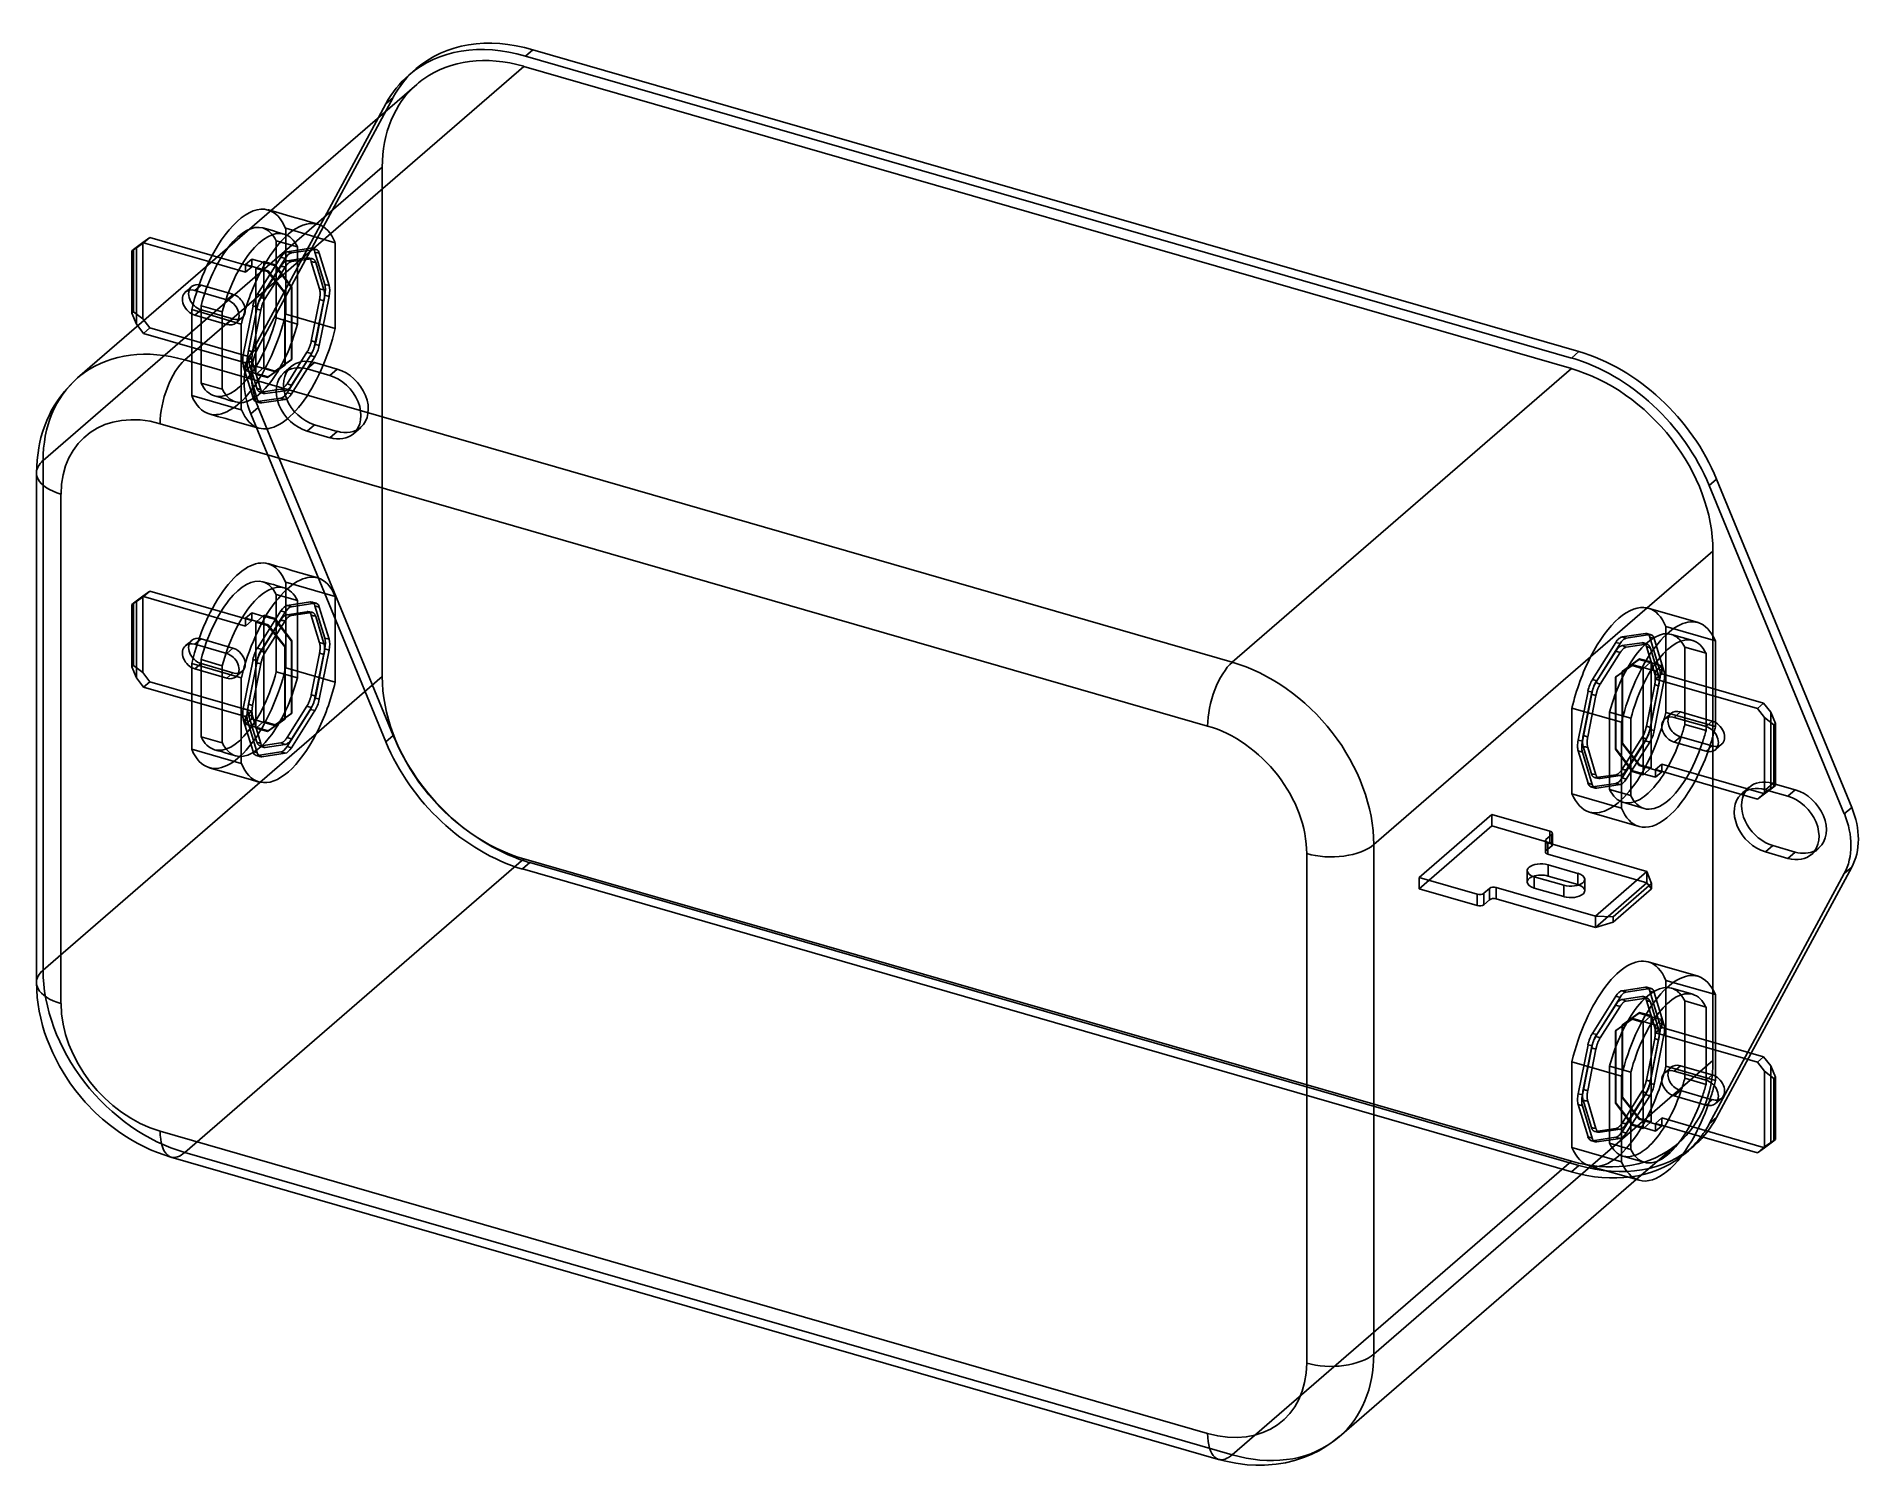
# Model space of a CAD drawing. Header units: millimetres. Extents: x -87 to 25, y -30 to 57.
import ezdxf

# ---------------------------------------------------------------- set-up
doc = ezdxf.new("R2010")
doc.units = ezdxf.units.MM
doc.layers.add('MAIN-1', color=7, linetype='Continuous')
doc.layers.add('MAIN-2', color=7, linetype='Continuous')

msp = doc.modelspace()

# ---------------------------------------------------------------- linework, layer by layer
at = {"layer": 'MAIN-1'}
for p, q in [((-56.57, 56.51), (-57.02, 56.12)), ((-57.02, 56.12), (6.97, 37.65)), ((7.42, 38.04), (-56.57, 56.51)), ((-77.86, 37.53), (-57.11, 55.5)), ((-63.7, 55.36), (-64.15, 54.97)), ((6.97, 37), (-57.11, 55.5)), ((-63.66, 54.4), (-84.41, 36.43)), ((-66.01, 52.37), (-65.55, 53.21)), ((-72.72, 46.71), (-72.75, 46.72)), ((-72.7, 46.7), (-72.72, 46.71)), ((-72.67, 46.69), (-72.7, 46.7)), ((-72.64, 46.69), (-72.67, 46.69)), ((-72.61, 46.68), (-72.64, 46.69)), ((-72.59, 46.67), (-72.61, 46.68)), ((-80.43, 44.73), (-81, 44.29)), ((-80.37, 44.7), (-80.81, 44.4)), ((-80.43, 44.73), (-79.99, 45.03)), ((-79.99, 45.03), (-80.37, 44.7)), ((-76.38, 43.55), (-80.37, 44.7)), ((-79.99, 45.03), (-76.18, 43.93)), ((-81.1, 44.21), (-80.81, 44.4)), ((-81.1, 44.21), (-81, 44.29)), ((-81.1, 40.4), (-81.1, 44.21)), ((-80.81, 44.4), (-80.81, 39.72)), ((-80.81, 39.72), (-81.1, 40.4)), ((-80.81, 39.72), (-80.73, 39.62)), ((7.42, 38.04), (6.97, 37.65)), ((-13.78, 19.03), (-77.86, 37.53)), ((6.97, 37), (-13.78, 19.03)), ((-85.22, 35.61), (-84.83, 36.04)), ((-84.83, 36.04), (-84.41, 36.43)), ((-86.02, 34.41), (-85.84, 34.73)), ((-85.84, 34.73), (-85.64, 35.03)), ((-85.64, 35.03), (-85.44, 35.32)), ((-85.44, 35.32), (-85.22, 35.61)), ((-86.53, 33.18), (-86.4, 33.56)), ((-86.4, 33.56), (-86.25, 33.93)), ((-86.25, 33.93), (-86.18, 34.08)), ((-86.18, 34.08), (-86.02, 34.41)), ((-79.36, 33.63), (-15.28, 15.13)), ((-86.79, 32.15), (-86.75, 32.39)), ((-86.75, 32.39), (-86.65, 32.79)), ((-86.65, 32.79), (-86.53, 33.18)), ((-86.93, 30.62), (-86.89, 31.4)), ((-86.89, 31.4), (-86.79, 32.15)), ((-86.93, 30.62), (-86.93, -0.56)), ((15.86, 30.23), (15.41, 29.84)), ((24.12, 10.15), (15.86, 30.23)), ((-85.43, -1.86), (-85.43, 29.32)), ((15.41, 29.84), (23.67, 9.76)), ((11.61, 22.36), (15.63, 25.84)), ((15.63, 20.66), (15.63, 25.84)), ((14.72, 21.47), (11.68, 22.34)), ((15.79, 20.34), (15.79, 17.38)), ((-5.12, 7.87), (8.15, 19.36)), ((13.91, 17.92), (13.91, 19.96)), ((15.21, 19.58), (13.91, 19.96)), ((15.21, 19.58), (15.21, 17.55)), ((11.85, 18.56), (12.12, 18.48)), ((12.5, 18.81), (12.1, 18.93)), ((12.12, 18.48), (12.5, 18.81)), ((12.12, 18.48), (12.12, 18)), ((12.12, 18), (12.5, 18.33)), ((12.12, 18), (18.35, 16.2)), ((12.5, 18.33), (12.5, 18.81)), ((18.73, 16.53), (12.5, 18.33)), ((11.37, 12.14), (11.37, 17.67)), ((10.04, 15.36), (7.01, 16.23)), ((7.01, 10.98), (7.01, 16.23)), ((13.26, 15.66), (15.21, 15.1)), ((18.73, 16.53), (18.35, 16.2)), ((18.35, 16.2), (18.79, 15.65)), ((19.17, 15.98), (18.73, 16.53)), ((18.79, 15.65), (18.79, 10.97)), ((19.36, 15.21), (18.79, 15.65)), ((19.17, 15.98), (19.45, 15.29)), ((10.04, 10.11), (10.04, 15.36)), ((10.61, 10.87), (10.61, 15.6)), ((13.91, 15.22), (13.91, 15.47)), ((15.21, 14.85), (13.91, 15.22)), ((15.21, 15.1), (15.21, 14.85)), ((19.36, 15.21), (19.45, 15.29)), ((19.36, 11.4), (19.36, 15.21)), ((19.45, 15.29), (19.45, 11.48)), ((13.26, 14.14), (13.64, 14.47)), ((15.21, 13.58), (13.26, 14.14)), ((13.64, 14.47), (15.59, 13.91)), ((15.59, 13.91), (15.21, 13.58)), ((15.63, 13.9), (15.63, 14.49)), ((12.12, 12.46), (12.12, 11.99)), ((18.35, 10.66), (12.12, 12.46)), ((12.12, 11.99), (12.5, 12.32)), ((12.5, 12.32), (12.5, 12.35)), ((11.42, 12.19), (11.37, 12.2)), ((11.42, 12.19), (11.37, 12.14)), ((12.12, 11.99), (11.42, 12.19)), ((15.63, -0.99), (15.63, 11.45)), ((18.79, 10.97), (19.36, 11.4)), ((19.05, 11.17), (20.22, 10.83)), ((19.45, 11.48), (19.36, 11.4)), ((10.04, 10.11), (7.01, 10.98)), ((18.79, 10.97), (18.35, 10.66)), ((24.12, 10.15), (23.67, 9.76)), ((-2.34, 5.86), (2.11, 9.71)), ((2.11, 9.71), (5.66, 8.69)), ((8.08, 9.85), (11.11, 8.98)), ((-5.12, -23.31), (-5.12, 7.87)), ((5.77, 8.48), (5.42, 8.18)), ((5.42, 8.18), (5.42, 8.03)), ((5.53, 7.97), (11.59, 6.22)), ((5.77, 7.9), (5.77, 8.48)), ((5.81, 7.89), (5.81, 8.56)), ((19.29, 7.81), (18.84, 7.42)), ((19.29, 7.81), (20.67, 7.41)), ((-9.22, 7.32), (-9.22, -23.86)), ((20.22, 7.02), (18.84, 7.42)), ((20.67, 7.41), (20.22, 7.02)), ((-2.34, 5.86), (1.21, 4.83)), ((-2.34, 5.16), (-2.34, 5.86)), ((6.52, 5.38), (4.7, 5.9)), ((7.37, 6.11), (5.55, 6.64)), ((5.55, 5.95), (5.55, 6.64)), ((7.37, 5.42), (5.55, 5.95)), ((7.37, 5.42), (7.37, 6.11)), ((11.59, 6.22), (8.44, 3.5)), ((11.88, 5.49), (11.59, 6.22)), ((23.67, 6.1), (17.77, -4.84)), ((17.97, -4.9), (24.12, 6.49)), ((24.12, 6.49), (23.67, 6.1)), ((-2.34, 5.16), (1.21, 4.14)), ((1.21, 4.14), (1.21, 4.83)), ((1.62, 4.89), (1.97, 5.19)), ((1.62, 4.89), (1.62, 4.19)), ((1.62, 4.19), (1.97, 4.5)), ((1.97, 4.5), (1.97, 5.19)), ((2.38, 5.25), (8.44, 3.5)), ((2.38, 4.55), (2.38, 5.25)), ((2.38, 4.55), (8.44, 2.8)), ((9.53, 3.46), (11.88, 5.49)), ((9.53, 3.13), (11.88, 5.17)), ((11.88, 5.17), (11.88, 5.49)), ((8.44, 3.5), (9.53, 3.46)), ((8.44, 2.8), (8.44, 3.5)), ((9.53, 3.46), (9.53, 3.13)), ((8.44, 2.8), (9.53, 3.13)), ((14.72, -0.18), (11.68, 0.69)), ((-86.91, -1.02), (-86.93, -0.56)), ((-86.88, -1.49), (-86.91, -1.02)), ((-86.83, -1.91), (-86.88, -1.49)), ((-86.76, -2.33), (-86.83, -1.91)), ((13.91, -3.73), (13.91, -1.69)), ((15.21, -2.07), (13.91, -1.69)), ((15.21, -2.07), (15.21, -4.1)), ((15.79, -1.31), (15.79, -4.27)), ((-86.67, -2.76), (-86.76, -2.33)), ((-86.56, -3.19), (-86.67, -2.76)), ((-86.43, -3.62), (-86.56, -3.19)), ((11.85, -3.09), (12.12, -3.17)), ((12.5, -2.84), (12.1, -2.72)), ((12.12, -3.17), (12.5, -2.84)), ((12.12, -3.17), (12.12, -3.65)), ((12.12, -3.65), (12.5, -3.32)), ((12.5, -3.32), (12.5, -2.84)), ((18.73, -5.12), (12.5, -3.32)), ((-86.28, -4.05), (-86.43, -3.62)), ((-85.93, -4.88), (-86.28, -4.05)), ((11.37, -9.51), (11.37, -3.98)), ((12.12, -3.65), (18.35, -5.45)), ((-85.52, -5.68), (-85.93, -4.88)), ((10.04, -6.29), (7.01, -5.42)), ((7.01, -10.67), (7.01, -5.42)), ((18.73, -5.12), (18.35, -5.45)), ((18.35, -5.45), (18.79, -6)), ((19.17, -5.67), (18.73, -5.12)), ((-85.13, -6.33), (-85.52, -5.68)), ((-84.84, -6.77), (-85.13, -6.33)), ((10.04, -11.54), (10.04, -6.29)), ((10.61, -10.79), (10.61, -6.05)), ((13.26, -5.99), (15.21, -6.55)), ((13.91, -6.43), (13.91, -6.18)), ((15.21, -6.8), (13.91, -6.43)), ((15.21, -6.55), (15.21, -6.8)), ((18.79, -6), (18.79, -10.68)), ((19.36, -6.44), (18.79, -6)), ((19.17, -5.67), (19.45, -6.36)), ((19.36, -6.44), (19.45, -6.36)), ((19.36, -10.25), (19.36, -6.44)), ((19.45, -6.36), (19.45, -10.17)), ((-84.52, -7.19), (-84.84, -6.77)), ((-83.94, -7.89), (-84.52, -7.19)), ((13.26, -7.51), (13.64, -7.18)), ((15.21, -8.07), (13.26, -7.51)), ((13.64, -7.18), (15.59, -7.74)), ((15.59, -7.74), (15.21, -8.07)), ((-83.31, -8.54), (-83.94, -7.89)), ((-82.88, -8.93), (-83.31, -8.54)), ((-82.4, -9.32), (-82.88, -8.93)), ((-81.91, -9.69), (-82.4, -9.32)), ((-81.53, -9.95), (-81.91, -9.69)), ((-81.15, -10.18), (-81.53, -9.95)), ((-15.28, -28.17), (-79.36, -9.67)), ((11.42, -9.46), (11.37, -9.45)), ((11.42, -9.46), (11.37, -9.51)), ((12.12, -9.66), (11.42, -9.46)), ((12.12, -9.19), (12.12, -9.66)), ((18.35, -10.99), (12.12, -9.19)), ((12.12, -9.66), (12.5, -9.34)), ((12.5, -9.34), (12.5, -9.3)), ((-80.76, -10.4), (-81.15, -10.18)), ((-80.36, -10.61), (-80.76, -10.4)), ((-79.95, -10.8), (-80.36, -10.61)), ((-79.53, -10.97), (-79.95, -10.8)), ((-79.12, -11.12), (-79.53, -10.97)), ((-78.7, -11.25), (-79.12, -11.12)), ((10.04, -11.54), (7.01, -10.67)), ((14.01, -10.96), (14.46, -10.57)), ((18.79, -10.68), (18.35, -10.99)), ((18.79, -10.68), (19.36, -10.25)), ((19.45, -10.17), (19.36, -10.25)), ((-78.7, -11.25), (-14.61, -29.75)), ((8.15, -11.82), (-5.12, -23.31)), ((8.08, -11.8), (11.11, -12.67)), ((-7.23, -28.37), (10.94, -12.62)), ((-8.11, -29.01), (-8.47, -29.22)), ((-7.75, -28.77), (-8.11, -29.01)), ((-7.23, -28.36), (-7.75, -28.77)), ((-14.26, -29.85), (-14.61, -29.75)), ((-13.56, -29.99), (-14.26, -29.85)), ((-12.86, -30.08), (-13.56, -29.99)), ((-12.33, -30.11), (-12.86, -30.08)), ((-11.81, -30.11), (-12.33, -30.11)), ((-11.08, -30.05), (-11.81, -30.11)), ((-10.52, -29.96), (-11.08, -30.05)), ((-9.97, -29.83), (-10.52, -29.96)), ((-9.35, -29.62), (-9.97, -29.83)), ((-8.9, -29.44), (-9.35, -29.62)), ((-8.47, -29.22), (-8.9, -29.44))]:
    msp.add_line(p, q, dxfattribs=at)
for centre, major_axis, ratio, start_param, end_param in [((-57.11, 46.84), (7.04, -8.13), 0.75, 2.274815, 3.141618), ((-56.66, 47.23), (-7.04, 8.13), 0.75, -0.866778, 0.000025), ((-57.11, 46.84), (-6.55, 7.56), 0.75, -0.857072, -0.071674), ((-57.11, 46.84), (7.04, -8.13), 0.75, -3.141567, -2.864666), ((-57.11, 46.84), (-6.55, 7.56), 0.75, -0.071674, 0.000079), ((-74.56, 40.47), (1.8, 6.24), 0.433013, -0.001826, 1.234524), ((-77.86, 28.87), (-6.55, 7.56), 0.75, -0.857072, -0.071674), ((7.42, 28.73), (-7.04, 8.13), 0.75, -1.991056, -0.857072), ((-77.86, 34.93), (-0.83, -2.88), 0.433013, -2.55359, -1.768192), ((6.97, 28.34), (7.04, -8.13), 0.75, 1.150537, 2.284521), ((6.97, 28.34), (-6.55, 7.56), 0.75, -1.64247, -0.857072), ((-77.86, 28.87), (-6.55, 7.56), 0.75, -0.071674, 0.000079), ((-77.86, 34.93), (-0.83, -2.88), 0.433013, -1.768192, -0.982794), ((-79.36, 27.57), (4.58, -5.29), 0.75, 2.284521, 3.855317), ((6.97, 28.34), (-6.55, 7.56), 0.75, -2.427868, -1.64247), ((-83.93, 30.62), (-3, 0), 0.5, -0.000094, 0.261799), ((-83.93, 30.62), (-3, 0), 0.5, 0.261799, 1.047198), ((9.88, 16.1), (-1.8, -6.24), 0.433013, -3.11566, -1.99152), ((9.88, 16.1), (1.8, 6.24), 0.433013, 0, 0.025933), ((12.91, 15.22), (1.8, 6.24), 0.433013, 0, 1.673671), ((12.91, 15.22), (1.8, 6.24), 0.433013, -0.497666, 0), ((12.91, 15.22), (1.48, 5.14), 0.433013, 0, 1.622906), ((11.61, 15.6), (-1.48, -5.14), 0.433013, 2.694692, 2.845455), ((12.91, 15.22), (1.48, 5.14), 0.433013, -0.446901, 0), ((-13.78, 16.43), (0.83, 2.88), 0.433013, 0.588003, 1.373401), ((-13.78, 10.37), (-6.55, 7.56), 0.75, -1.64247, -0.857072), ((9.88, 16.1), (1.8, 6.24), 0.433013, 1.150072, 1.673671), ((-13.78, 16.43), (0.83, 2.88), 0.433013, 1.373401, 2.158799), ((13.26, 14.9), (0.573, -0.661), 0.75, 2.284521, 3.141672), ((13.64, 15.23), (-0.573, 0.661), 0.75, 0.393089, 2.284521), ((-15.28, 9.07), (4.58, -5.29), 0.75, 0.713724, 2.284521), ((-13.78, 10.37), (-6.55, 7.56), 0.75, -2.427868, -1.64247), ((13.26, 14.9), (0.573, -0.661), 0.75, -3.141514, -0.857072), ((11.61, 15.6), (-1.48, -5.14), 0.433013, 1.473961, 1.622906), ((12.91, 15.22), (1.48, 5.14), 0.433013, -1.667632, -1.518687), ((15.21, 14.34), (0.573, -0.661), 0.75, 0.000079, 2.284521), ((12.91, 15.22), (1.8, 6.24), 0.433013, -1.650459, -1.518398), ((15.21, 14.34), (0.573, -0.661), 0.75, -0.857072, 0.000079), ((15.59, 14.67), (-0.573, 0.661), 0.75, 2.284521, 2.748496), ((11.61, 15.6), (-1.48, -5.14), 0.433013, 0.296154, 1.003812), ((12.91, 15.22), (1.8, 6.24), 0.433013, -3.141593, -2.028682), ((12.91, 15.22), (1.48, 5.14), 0.433013, -3.141592, -2.137781), ((9.88, 16.1), (1.8, 6.24), 0.433013, 2.643927, 3.141593), ((12.91, 15.22), (1.8, 6.24), 0.433013, 2.643927, 3.141593), ((12.91, 15.22), (1.48, 5.14), 0.433013, 2.694692, 3.141593), ((18.84, 9.33), (1.44, -1.66), 0.75, -3.105915, -0.857072), ((19.29, 9.72), (-1.44, 1.66), 0.75, 0.351291, 2.284521), ((20.22, 8.93), (1.44, -1.66), 0.75, 0.022655, 2.284521), ((20.2, 9.45), (-3.27, 3.78), 0.75, -2.864681, -1.991056), ((19.75, 9.07), (3.27, -3.78), 0.75, 0.276912, 1.150537), ((-7.72, 8.62), (3, 0), 0.5, -1.308997, -0.523599), ((5.68, 8.1), (0.3, 0), 0.5, 2.617994, 3.141499), ((5.68, 8.1), (0.3, 0), 0.5, 3.141499, 3.403392), ((5.68, 8.1), (0.3, 0), 0.5, -2.879793, -2.094395), ((5.51, 8.56), (-0.3, 0), 0.5, -2.879793, -2.094395), ((5.51, 8.56), (-0.3, 0), 0.5, 2.617994, 3.141499), ((5.51, 8.56), (-0.3, 0), 0.5, 3.141499, 3.403392), ((-7.72, 8.62), (3, 0), 0.5, -2.094395, -1.308997), ((5.12, 6.27), (-0.85, 0), 0.5, -2.094395, -0.523599), ((20.22, 8.93), (1.44, -1.66), 0.75, -0.857072, 0.022655), ((20.67, 9.32), (-1.44, 1.66), 0.75, 2.284521, 2.960193), ((5.12, 6.27), (-0.85, 0), 0.5, -0.523599, -0.000094), ((5.12, 6.27), (-0.85, 0), 0.5, -0.000094, 1.047198), ((5.12, 5.58), (-0.85, 0), 0.5, -2.094395, -0.952753), ((6.94, 5.75), (-0.85, 0), 0.5, 3.141499, 4.18879), ((6.94, 5.75), (-0.85, 0), 0.5, 2.617994, 3.141499), ((1.36, 4.96), (0.3, 0), 0.5, -2.094395, -0.523599), ((2.23, 5.12), (-0.3, 0), 0.5, -2.094395, -0.523599), ((2.23, 4.42), (-0.3, 0), 0.5, -2.094395, -0.523599), ((6.94, 5.75), (-0.85, 0), 0.5, 1.047198, 2.617994), ((6.94, 5.05), (-0.85, 0), 0.5, -2.188708, -2.094395), ((1.36, 4.27), (0.3, 0), 0.5, -2.094395, -0.523599), ((9.88, -5.55), (1.8, 6.24), 0.433013, 0, 1.673671), ((12.91, -6.43), (1.8, 6.24), 0.433013, 0, 1.673671), ((-83.93, -0.56), (-3, 0), 0.5, -0.000094, 0.261799), ((-83.93, -0.56), (-3, 0), 0.5, 0.261799, 1.047198), ((12.91, -6.43), (1.48, 5.14), 0.433013, 0, 1.622906), ((12.91, -6.43), (1.8, 6.24), 0.433013, -0.497666, 0), ((-79.36, -3.61), (4.58, -5.29), 0.75, -2.427868, -0.857072), ((11.61, -6.05), (-1.48, -5.14), 0.433013, 2.694692, 2.845455), ((12.91, -6.43), (1.48, 5.14), 0.433013, -0.446901, 0), ((13.26, -6.75), (0.573, -0.661), 0.75, -3.141514, -0.857072), ((13.26, -6.75), (0.573, -0.661), 0.75, 2.284521, 3.141672), ((13.64, -6.42), (-0.573, 0.661), 0.75, 0.393089, 2.284521), ((11.61, -6.05), (-1.48, -5.14), 0.433013, 1.473961, 1.622906), ((15.21, -7.31), (0.573, -0.661), 0.75, 0.000079, 2.284521), ((12.91, -6.43), (1.48, 5.14), 0.433013, -1.667632, -1.518687), ((12.91, -6.43), (1.8, 6.24), 0.433013, -1.650459, -1.518398), ((15.59, -6.98), (-0.573, 0.661), 0.75, 2.284521, 2.748496), ((15.21, -7.31), (0.573, -0.661), 0.75, -0.857072, 0.000079), ((-77.86, -8.37), (-0.83, -2.88), 0.433013, -0.982794, -0.197396), ((11.61, -6.05), (-1.48, -5.14), 0.433013, 0.296154, 1.003812), ((12.91, -6.43), (1.8, 6.24), 0.433013, -3.141593, -2.028682), ((12.91, -6.43), (1.48, 5.14), 0.433013, -3.141592, -2.137781), ((6.97, -2.84), (7.04, -8.13), 0.75, 0.000019, 0.163602), ((7.42, -2.45), (-7.04, 8.13), 0.75, -3.141574, -3.044885), ((-77.86, -8.37), (-0.83, -2.88), 0.433013, -0.197396, 0.000007), ((9.88, -5.55), (1.8, 6.24), 0.433013, 2.643927, 3.141593), ((12.91, -6.43), (1.48, 5.14), 0.433013, 2.694692, 3.141593), ((6.97, -2.84), (7.04, -8.13), 0.75, -0.05079, 0.000019), ((12.91, -6.43), (1.8, 6.24), 0.433013, 2.643927, 3.141593), ((-13.78, -20.81), (-6.55, 7.56), 0.75, -3.141514, -2.427868), ((-7.72, -22.56), (3, 0), 0.5, -1.308997, -0.523599), ((-15.28, -22.11), (4.58, -5.29), 0.75, -0.857072, 0.713724), ((-7.72, -22.56), (3, 0), 0.5, -2.094395, -1.308997), ((-13.78, -26.87), (-0.83, -2.88), 0.433013, -0.982794, -0.197396), ((-13.78, -26.87), (-0.83, -2.88), 0.433013, -0.197396, 0.000007)]:
    msp.add_ellipse(centre, major_axis=major_axis, ratio=ratio, start_param=start_param, end_param=end_param, dxfattribs=at)
at = {"layer": 'MAIN-2'}
for p, q in [((-65.1, 53.6), (-73.36, 38.29)), ((-65.1, 53.6), (-65.55, 53.21)), ((-73.81, 37.9), (-66.01, 52.37)), ((-65.77, 49.34), (-69.79, 45.86)), ((-65.77, 49.34), (-65.77, 18.16)), ((-69.79, 45.86), (-73.26, 42.86)), ((-72.11, 46.53), (-72.59, 46.67)), ((-71.63, 46.39), (-72.11, 46.53)), ((-71.15, 46.26), (-71.63, 46.39)), ((-70.68, 46.12), (-71.15, 46.26)), ((-70.2, 45.98), (-70.68, 46.12)), ((-69.72, 45.84), (-70.2, 45.98)), ((-80.43, 40.05), (-80.43, 44.73)), ((-72.86, 45.55), (-73.07, 45.61)), ((-72.64, 45.49), (-72.86, 45.55)), ((-72.42, 45.43), (-72.64, 45.49)), ((-72.21, 45.36), (-72.42, 45.43)), ((-72.26, 44.83), (-70.96, 44.46)), ((-72.26, 44.83), (-72.26, 40.1)), ((-71.99, 45.3), (-72.21, 45.36)), ((-71.77, 45.24), (-71.99, 45.3)), ((-71.68, 45.59), (-68.65, 44.71)), ((-71.68, 45.59), (-71.68, 40.34)), ((-68.65, 39.46), (-68.65, 44.71)), ((-81, 44.29), (-81, 40.48)), ((-74.14, 42.9), (-76.38, 43.55)), ((-76.18, 43.93), (-73.76, 43.23)), ((-74.14, 43.38), (-73.76, 43.71)), ((-73.76, 43.23), (-73.76, 43.71)), ((-73.76, 43.71), (-73.07, 43.51)), ((-71.98, 43.82), (-73.41, 41.55)), ((-73.15, 41.48), (-71.72, 43.75)), ((-73.07, 43.51), (-73.01, 43.56)), ((-72.33, 43.35), (-73.01, 43.56)), ((-73.01, 43.56), (-73.01, 37.06)), ((-71.98, 43.82), (-71.72, 43.75)), ((-71.75, 43.52), (-71.77, 43.5)), ((-71.73, 43.54), (-71.75, 43.52)), ((-71.71, 43.55), (-71.73, 43.54)), ((-71.69, 43.56), (-71.71, 43.55)), ((-71.67, 43.57), (-71.69, 43.56)), ((-71.65, 43.58), (-71.67, 43.57)), ((-71.63, 43.59), (-71.65, 43.58)), ((-71.61, 43.59), (-71.63, 43.59)), ((-71.59, 43.6), (-71.61, 43.59)), ((-70.16, 44.37), (-71.59, 44.15)), ((-71.33, 44.08), (-71.59, 44.15)), ((-71.59, 43.6), (-70.38, 43.78)), ((-71.41, 43.52), (-71.43, 43.51)), ((-71.39, 43.53), (-71.41, 43.52)), ((-71.37, 43.54), (-71.39, 43.53)), ((-71.35, 43.54), (-71.37, 43.54)), ((-71.33, 43.55), (-71.35, 43.54)), ((-71.33, 44.08), (-69.9, 44.29)), ((-70.11, 43.73), (-71.33, 43.55)), ((-70.96, 39.72), (-70.96, 44.46)), ((-70.37, 43.78), (-70.38, 43.78)), ((-70.36, 43.78), (-70.37, 43.78)), ((-70.35, 43.78), (-70.36, 43.78)), ((-70.34, 43.78), (-70.35, 43.78)), ((-70.33, 43.78), (-70.34, 43.78)), ((-70.32, 43.78), (-70.33, 43.78)), ((-70.31, 43.77), (-70.32, 43.78)), ((-70.28, 43.77), (-70.32, 43.78)), ((-70.29, 43.77), (-70.31, 43.77)), ((-70.27, 43.76), (-70.29, 43.77)), ((-70.23, 43.76), (-70.28, 43.77)), ((-70.25, 43.75), (-70.27, 43.76)), ((-70.24, 43.74), (-70.25, 43.75)), ((-70.22, 43.73), (-70.24, 43.74)), ((-70.19, 43.75), (-70.23, 43.76)), ((-70.21, 43.71), (-70.22, 43.73)), ((-70.19, 43.7), (-70.21, 43.71)), ((-70.14, 43.74), (-70.19, 43.75)), ((-70.18, 43.68), (-70.19, 43.7)), ((-70.17, 43.66), (-70.18, 43.68)), ((-70.16, 43.64), (-70.17, 43.66)), ((-70.16, 44.37), (-69.9, 44.29)), ((-70.14, 43.62), (-70.16, 43.64)), ((-70.09, 43.74), (-70.14, 43.74)), ((-70.13, 43.59), (-70.14, 43.62)), ((-70.12, 43.57), (-70.13, 43.59)), ((-70.12, 43.54), (-70.12, 43.57)), ((-70.12, 43.54), (-69.61, 41.88)), ((-70.1, 43.73), (-70.11, 43.73)), ((-70.09, 43.73), (-70.1, 43.73)), ((-70.05, 43.73), (-70.09, 43.74)), ((-70.08, 43.73), (-70.09, 43.73)), ((-70.07, 43.73), (-70.08, 43.73)), ((-70.07, 44.36), (-70.03, 44.35)), ((-70.06, 43.73), (-70.07, 43.73)), ((-70.05, 43.73), (-70.06, 43.73)), ((-70.03, 43.72), (-70.05, 43.73)), ((-70.03, 44.35), (-69.99, 44.34)), ((-70.01, 43.72), (-70.03, 43.72)), ((-70, 43.71), (-70.01, 43.72)), ((-69.98, 43.7), (-70, 43.71)), ((-69.99, 44.34), (-69.94, 44.32)), ((-69.96, 43.69), (-69.98, 43.7)), ((-69.95, 43.68), (-69.96, 43.69)), ((-69.93, 43.66), (-69.95, 43.68)), ((-69.94, 44.32), (-69.9, 44.31)), ((-69.92, 43.65), (-69.93, 43.66)), ((-69.91, 43.63), (-69.92, 43.65)), ((-69.9, 43.61), (-69.91, 43.63)), ((-69.9, 44.31), (-69.86, 44.3)), ((-69.88, 43.59), (-69.9, 43.61)), ((-69.63, 44.06), (-69.89, 44.13)), ((-69.29, 42.16), (-69.89, 44.13)), ((-69.87, 43.57), (-69.88, 43.59)), ((-69.86, 43.55), (-69.87, 43.57)), ((-69.86, 44.3), (-69.81, 44.29)), ((-69.85, 43.52), (-69.86, 43.55)), ((-69.84, 43.5), (-69.85, 43.52)), ((-69.63, 44.06), (-69.03, 42.09)), ((-73.26, 42.86), (-86.52, 31.37)), ((-73.45, 43.18), (-74.14, 43.38)), ((-74.14, 43.38), (-74.14, 42.9)), ((-74.14, 42.9), (-73.76, 43.23)), ((-73.5, 43.13), (-73.45, 43.18)), ((-72.8, 42.94), (-73.5, 43.13)), ((-73.5, 36.64), (-73.5, 43.13)), ((-73.45, 43.18), (-73.07, 43.51)), ((-72.75, 42.98), (-73.45, 43.18)), ((-73.18, 41.35), (-71.97, 43.27)), ((-73.07, 43.51), (-72.37, 43.31)), ((-71.72, 43.22), (-72.93, 41.29)), ((-72.8, 42.94), (-72.75, 42.98)), ((-71.74, 41.62), (-72.8, 42.94)), ((-71.71, 41.64), (-72.75, 42.98)), ((-72.37, 43.31), (-72.33, 43.35)), ((-72.37, 43.31), (-71.33, 41.97)), ((-71.31, 41.99), (-72.33, 43.35)), ((-71.96, 43.3), (-71.97, 43.27)), ((-71.94, 43.32), (-71.96, 43.3)), ((-71.92, 43.35), (-71.94, 43.32)), ((-71.9, 43.38), (-71.92, 43.35)), ((-71.88, 43.4), (-71.9, 43.38)), ((-71.86, 43.42), (-71.88, 43.4)), ((-71.84, 43.45), (-71.86, 43.42)), ((-71.81, 43.47), (-71.84, 43.45)), ((-71.79, 43.49), (-71.81, 43.47)), ((-71.77, 43.5), (-71.79, 43.49)), ((-71.7, 43.25), (-71.72, 43.22)), ((-71.68, 43.28), (-71.7, 43.25)), ((-71.66, 43.3), (-71.68, 43.28)), ((-71.64, 43.33), (-71.66, 43.3)), ((-71.62, 43.35), (-71.64, 43.33)), ((-71.6, 43.38), (-71.62, 43.35)), ((-71.58, 43.4), (-71.6, 43.38)), ((-71.56, 43.42), (-71.58, 43.4)), ((-71.53, 43.44), (-71.56, 43.42)), ((-71.51, 43.46), (-71.53, 43.44)), ((-71.49, 43.47), (-71.51, 43.46)), ((-71.47, 43.49), (-71.49, 43.47)), ((-71.45, 43.5), (-71.47, 43.49)), ((-71.43, 43.51), (-71.45, 43.5)), ((-69.34, 41.82), (-69.84, 43.5)), ((-77.78, 41.72), (-77.81, 41.69)), ((-77.74, 41.74), (-77.78, 41.72)), ((-77.71, 41.77), (-77.74, 41.74)), ((-77.68, 41.8), (-77.71, 41.77)), ((-77.65, 41.83), (-77.68, 41.8)), ((-77.62, 41.85), (-77.65, 41.83)), ((-77.59, 41.88), (-77.62, 41.85)), ((-77.55, 41.91), (-77.59, 41.88)), ((-77.52, 41.94), (-77.55, 41.91)), ((-77.49, 41.96), (-77.52, 41.94)), ((-77.46, 41.99), (-77.49, 41.96)), ((-77.43, 42.02), (-77.46, 41.99)), ((-76.86, 42.11), (-77.24, 41.79)), ((-75.29, 41.22), (-77.24, 41.79)), ((-76.86, 42.11), (-74.91, 41.55)), ((-74.91, 41.55), (-75.29, 41.22)), ((-73.15, 41.48), (-73.41, 41.55)), ((-73.22, 41.29), (-73.24, 41.26)), ((-73.2, 41.32), (-73.22, 41.29)), ((-73.18, 41.35), (-73.2, 41.32)), ((-71.74, 41.62), (-71.71, 41.64)), ((-71.74, 37.21), (-71.74, 41.62)), ((-71.71, 41.64), (-71.71, 37.23)), ((-71.33, 41.97), (-71.31, 41.99)), ((-71.33, 37.55), (-71.33, 41.97)), ((-71.31, 41.99), (-71.31, 37.57)), ((-69.89, 38.5), (-69.29, 41.5)), ((-69.03, 41.42), (-69.63, 38.42)), ((-69.61, 41.85), (-69.61, 41.88)), ((-69.6, 41.83), (-69.61, 41.85)), ((-69.61, 41.26), (-69.6, 41.3)), ((-69.59, 41.8), (-69.6, 41.83)), ((-69.6, 41.3), (-69.59, 41.34)), ((-69.59, 41.77), (-69.59, 41.8)), ((-69.59, 41.74), (-69.59, 41.77)), ((-69.58, 41.7), (-69.59, 41.74)), ((-69.59, 41.42), (-69.58, 41.46)), ((-69.59, 41.38), (-69.59, 41.42)), ((-69.59, 41.34), (-69.59, 41.38)), ((-69.58, 41.67), (-69.58, 41.7)), ((-69.58, 41.64), (-69.58, 41.67)), ((-69.58, 41.6), (-69.58, 41.64)), ((-69.58, 41.57), (-69.58, 41.6)), ((-69.58, 41.53), (-69.58, 41.57)), ((-69.58, 41.49), (-69.58, 41.53)), ((-69.58, 41.46), (-69.58, 41.49)), ((-69.33, 41.79), (-69.34, 41.82)), ((-69.33, 41.77), (-69.33, 41.79)), ((-69.32, 41.74), (-69.33, 41.77)), ((-69.31, 41.71), (-69.32, 41.74)), ((-69.32, 41.28), (-69.31, 41.32)), ((-69.31, 41.68), (-69.31, 41.71)), ((-69.31, 41.64), (-69.31, 41.68)), ((-69.3, 41.61), (-69.31, 41.64)), ((-69.31, 41.39), (-69.3, 41.43)), ((-69.31, 41.36), (-69.31, 41.39)), ((-69.31, 41.32), (-69.31, 41.36)), ((-69.3, 41.58), (-69.3, 41.61)), ((-69.3, 41.54), (-69.3, 41.58)), ((-69.3, 41.5), (-69.3, 41.54)), ((-69.3, 41.47), (-69.3, 41.5)), ((-69.3, 41.43), (-69.3, 41.47)), ((-69.29, 42.16), (-69.03, 42.09)), ((-69.03, 41.42), (-69.29, 41.5)), ((-81, 40.48), (-81.1, 40.4)), ((-81, 40.48), (-80.43, 40.05)), ((-77.43, 40.61), (-74.4, 39.73)), ((-77.43, 35.36), (-77.43, 40.61)), ((-76.86, 40.6), (-77.24, 40.27)), ((-77.24, 40.27), (-75.29, 39.71)), ((-76.86, 40.85), (-75.56, 40.47)), ((-76.86, 36.12), (-76.86, 40.85)), ((-74.91, 40.04), (-76.86, 40.6)), ((-75.56, 40.47), (-75.56, 35.74)), ((-73.68, 40.85), (-74.28, 37.85)), ((-74.02, 37.77), (-73.42, 40.77)), ((-73.95, 38.12), (-73.45, 40.65)), ((-73.2, 40.59), (-73.71, 38.04)), ((-73.68, 40.85), (-73.42, 40.77)), ((-73.44, 40.69), (-73.45, 40.65)), ((-73.43, 40.77), (-73.44, 40.73)), ((-73.44, 40.73), (-73.44, 40.69)), ((-73.41, 40.81), (-73.43, 40.77)), ((-73.4, 40.85), (-73.41, 40.81)), ((-73.39, 40.89), (-73.4, 40.85)), ((-73.38, 40.93), (-73.39, 40.89)), ((-73.37, 40.97), (-73.38, 40.93)), ((-73.35, 41.01), (-73.37, 40.97)), ((-73.34, 41.04), (-73.35, 41.01)), ((-73.32, 41.08), (-73.34, 41.04)), ((-73.31, 41.12), (-73.32, 41.08)), ((-73.29, 41.15), (-73.31, 41.12)), ((-73.27, 41.19), (-73.29, 41.15)), ((-73.26, 41.22), (-73.27, 41.19)), ((-73.24, 41.26), (-73.26, 41.22)), ((-73.19, 40.67), (-73.2, 40.63)), ((-73.2, 40.63), (-73.2, 40.59)), ((-73.18, 40.71), (-73.19, 40.67)), ((-73.17, 40.74), (-73.18, 40.71)), ((-73.15, 40.78), (-73.17, 40.74)), ((-73.14, 40.82), (-73.15, 40.78)), ((-73.13, 40.86), (-73.14, 40.82)), ((-73.12, 40.9), (-73.13, 40.86)), ((-73.1, 40.94), (-73.12, 40.9)), ((-73.09, 40.98), (-73.1, 40.94)), ((-73.07, 41.02), (-73.09, 40.98)), ((-73.06, 41.05), (-73.07, 41.02)), ((-73.04, 41.09), (-73.06, 41.05)), ((-73.02, 41.12), (-73.04, 41.09)), ((-73.01, 41.16), (-73.02, 41.12)), ((-72.99, 41.19), (-73.01, 41.16)), ((-72.97, 41.22), (-72.99, 41.19)), ((-72.95, 41.26), (-72.97, 41.22)), ((-72.93, 41.29), (-72.95, 41.26)), ((-71.68, 40.34), (-68.65, 39.46)), ((-69.61, 41.22), (-70.12, 38.69)), ((-69.84, 38.61), (-69.34, 41.16)), ((-69.61, 41.22), (-69.61, 41.26)), ((-69.34, 41.16), (-69.33, 41.2)), ((-69.33, 41.24), (-69.32, 41.28)), ((-69.33, 41.2), (-69.33, 41.24)), ((-80.73, 39.62), (-80.37, 39.16)), ((-79.99, 39.49), (-80.43, 40.05)), ((-80.37, 39.16), (-79.99, 39.49)), ((-80.37, 39.16), (-74.14, 37.36)), ((-73.76, 37.69), (-79.99, 39.49)), ((-75.29, 39.71), (-74.91, 40.04)), ((-74.68, 39.83), (-74.71, 39.8)), ((-74.65, 39.86), (-74.68, 39.83)), ((-74.62, 39.89), (-74.65, 39.86)), ((-74.59, 39.91), (-74.62, 39.89)), ((-74.56, 39.94), (-74.59, 39.91)), ((-74.52, 39.97), (-74.56, 39.94)), ((-74.49, 40), (-74.52, 39.97)), ((-74.46, 40.02), (-74.49, 40)), ((-74.43, 40.05), (-74.46, 40.02)), ((-74.4, 40.08), (-74.43, 40.05)), ((-74.37, 40.11), (-74.4, 40.08)), ((-74.4, 39.73), (-74.4, 34.48)), ((-74.33, 40.13), (-74.37, 40.11)), ((-72.26, 40.1), (-70.96, 39.72)), ((-73.97, 38.01), (-73.98, 37.97)), ((-73.98, 37.97), (-73.98, 37.93)), ((-73.96, 38.08), (-73.97, 38.04)), ((-73.97, 38.04), (-73.97, 38.01)), ((-73.95, 38.12), (-73.96, 38.08)), ((-73.36, 38.29), (-73.81, 37.9)), ((-73.72, 37.96), (-73.73, 37.92)), ((-73.71, 38.04), (-73.72, 38)), ((-73.72, 38), (-73.72, 37.96)), ((-70.38, 38), (-71.59, 36.08)), ((-70.38, 38), (-70.37, 38.03)), ((-70.37, 38.03), (-70.35, 38.06)), ((-70.35, 38.06), (-70.33, 38.09)), ((-70.33, 38.09), (-70.31, 38.12)), ((-70.31, 38.12), (-70.29, 38.16)), ((-70.29, 38.16), (-70.28, 38.19)), ((-70.28, 38.19), (-70.26, 38.23)), ((-70.26, 38.23), (-70.25, 38.27)), ((-70.25, 38.27), (-70.23, 38.3)), ((-70.23, 38.3), (-70.22, 38.34)), ((-70.22, 38.34), (-70.2, 38.38)), ((-70.2, 38.38), (-70.19, 38.42)), ((-70.19, 38.42), (-70.18, 38.46)), ((-70.18, 38.46), (-70.16, 38.5)), ((-70.16, 38.5), (-70.15, 38.54)), ((-70.15, 38.54), (-70.14, 38.57)), ((-70.14, 38.57), (-70.13, 38.61)), ((-70.13, 38.61), (-70.12, 38.65)), ((-70.12, 38.65), (-70.12, 38.69)), ((-70.11, 37.91), (-70.1, 37.94)), ((-70.1, 37.94), (-70.08, 37.97)), ((-70.08, 37.97), (-70.06, 38.01)), ((-70.06, 38.01), (-70.04, 38.04)), ((-70.04, 38.04), (-70.02, 38.07)), ((-70.02, 38.07), (-70.01, 38.11)), ((-70.01, 38.11), (-69.99, 38.14)), ((-69.99, 38.14), (-69.98, 38.18)), ((-69.98, 38.18), (-69.96, 38.22)), ((-69.96, 38.22), (-69.95, 38.26)), ((-69.95, 38.26), (-69.93, 38.29)), ((-69.93, 38.29), (-69.92, 38.33)), ((-69.92, 38.33), (-69.91, 38.37)), ((-69.91, 38.37), (-69.89, 38.41)), ((-69.89, 38.5), (-69.63, 38.42)), ((-69.89, 38.41), (-69.88, 38.45)), ((-69.88, 38.45), (-69.87, 38.49)), ((-69.87, 38.49), (-69.86, 38.53)), ((-69.86, 38.53), (-69.85, 38.57)), ((-69.85, 38.57), (-69.84, 38.61)), ((-74.02, 37.77), (-74.28, 37.85)), ((-74.28, 37.18), (-73.68, 35.21)), ((-74.28, 37.18), (-74.02, 37.11)), ((-74.14, 37.36), (-73.76, 37.69)), ((-74.14, 37.36), (-74.14, 36.89)), ((-74.14, 36.89), (-73.76, 37.22)), ((-74.14, 36.89), (-73.45, 36.69)), ((-73.42, 35.14), (-74.02, 37.11)), ((-73.98, 37.93), (-73.99, 37.89)), ((-73.99, 37.89), (-73.99, 37.85)), ((-73.99, 37.85), (-73.99, 37.82)), ((-73.99, 37.82), (-73.99, 37.78)), ((-73.99, 37.78), (-73.99, 37.74)), ((-73.99, 37.74), (-73.99, 37.71)), ((-73.99, 37.71), (-73.99, 37.68)), ((-73.99, 37.68), (-73.99, 37.64)), ((-73.99, 37.64), (-73.98, 37.61)), ((-73.98, 37.61), (-73.98, 37.58)), ((-73.98, 37.58), (-73.97, 37.55)), ((-73.97, 37.55), (-73.97, 37.52)), ((-73.97, 37.52), (-73.96, 37.49)), ((-73.96, 37.49), (-73.95, 37.46)), ((-73.45, 35.8), (-73.95, 37.46)), ((-73.76, 37.22), (-73.76, 37.69)), ((-73.07, 37.02), (-73.76, 37.22)), ((-73.74, 37.76), (-73.75, 37.73)), ((-73.75, 37.73), (-73.75, 37.69)), ((-73.75, 37.69), (-73.75, 37.66)), ((-73.75, 37.66), (-73.75, 37.62)), ((-73.75, 37.62), (-73.74, 37.59)), ((-73.73, 37.88), (-73.74, 37.84)), ((-73.74, 37.84), (-73.74, 37.8)), ((-73.74, 37.8), (-73.74, 37.76)), ((-73.74, 37.59), (-73.74, 37.55)), ((-73.74, 37.55), (-73.74, 37.52)), ((-73.74, 37.52), (-73.73, 37.49)), ((-73.73, 37.92), (-73.73, 37.88)), ((-73.73, 37.49), (-73.73, 37.46)), ((-73.73, 37.46), (-73.72, 37.43)), ((-73.72, 37.43), (-73.72, 37.4)), ((-73.72, 37.4), (-73.71, 37.38)), ((-73.71, 37.38), (-73.2, 35.7)), ((-73.07, 37.02), (-73.45, 36.69)), ((-73.01, 37.06), (-73.07, 37.02)), ((-72.37, 36.82), (-73.07, 37.02)), ((-73.01, 37.06), (-72.33, 36.85)), ((-72.8, 36.45), (-71.74, 37.21)), ((-72.75, 36.49), (-71.71, 37.23)), ((-71.33, 37.55), (-72.37, 36.82)), ((-72.37, 36.82), (-72.33, 36.85)), ((-72.33, 36.85), (-71.31, 37.57)), ((-71.35, 37.13), (-71.8, 36.74)), ((-71.71, 37.23), (-71.74, 37.21)), ((-71.59, 35.52), (-70.16, 37.8)), ((-71.33, 35.98), (-70.11, 37.91)), ((-69.9, 37.72), (-71.33, 35.45)), ((-71.31, 37.57), (-71.33, 37.55)), ((-69.91, 37.37), (-70.36, 36.98)), ((-70.36, 36.98), (-68.98, 36.58)), ((-69.9, 37.72), (-70.16, 37.8)), ((-68.53, 36.97), (-69.91, 37.37)), ((-68.53, 36.97), (-68.98, 36.58)), ((-76.86, 36.12), (-75.56, 35.74)), ((-73.45, 36.69), (-73.5, 36.64)), ((-73.5, 36.64), (-72.8, 36.45)), ((-73.45, 36.69), (-72.75, 36.49)), ((-73.45, 35.8), (-73.44, 35.78)), ((-73.44, 35.78), (-73.43, 35.75)), ((-73.43, 35.75), (-73.42, 35.73)), ((-73.42, 35.73), (-73.41, 35.7)), ((-71.97, 35.75), (-73.18, 35.57)), ((-72.8, 36.45), (-72.75, 36.49)), ((-71.97, 35.75), (-71.96, 35.75)), ((-71.96, 35.75), (-71.94, 35.76)), ((-71.94, 35.76), (-71.92, 35.77)), ((-71.92, 35.77), (-71.9, 35.78)), ((-71.9, 35.78), (-71.88, 35.79)), ((-71.88, 35.79), (-71.86, 35.8)), ((-71.86, 35.8), (-71.84, 35.81)), ((-71.84, 35.81), (-71.81, 35.83)), ((-71.81, 35.83), (-71.79, 35.84)), ((-71.79, 35.84), (-71.77, 35.86)), ((-71.77, 35.86), (-71.75, 35.88)), ((-71.75, 35.88), (-71.73, 35.9)), ((-71.73, 35.9), (-71.71, 35.92)), ((-71.71, 35.92), (-71.69, 35.94)), ((-71.69, 35.94), (-71.67, 35.97)), ((-71.67, 35.97), (-71.65, 36)), ((-71.65, 36), (-71.63, 36.02)), ((-71.63, 36.02), (-71.61, 36.05)), ((-71.61, 36.05), (-71.59, 36.08)), ((-71.6, 35.7), (-71.58, 35.71)), ((-71.58, 35.71), (-71.56, 35.72)), ((-71.56, 35.72), (-71.53, 35.74)), ((-71.53, 35.74), (-71.51, 35.76)), ((-71.51, 35.76), (-71.49, 35.78)), ((-71.49, 35.78), (-71.47, 35.8)), ((-71.47, 35.8), (-71.45, 35.82)), ((-71.45, 35.82), (-71.43, 35.84)), ((-71.43, 35.84), (-71.41, 35.87)), ((-71.41, 35.87), (-71.39, 35.89)), ((-71.39, 35.89), (-71.37, 35.92)), ((-71.37, 35.92), (-71.35, 35.95)), ((-71.35, 35.95), (-71.33, 35.98)), ((-77.43, 35.36), (-74.4, 34.48)), ((-75.82, 35.27), (-76.04, 35.33)), ((-75.61, 35.21), (-75.82, 35.27)), ((-75.39, 35.15), (-75.61, 35.21)), ((-75.17, 35.08), (-75.39, 35.15)), ((-74.96, 35.02), (-75.17, 35.08)), ((-74.74, 34.96), (-74.96, 35.02)), ((-73.36, 34.63), (-73.81, 34.24)), ((-73.42, 35.14), (-73.68, 35.21)), ((-73.5, 34.98), (-73.45, 34.97)), ((-73.45, 34.97), (-73.41, 34.96)), ((-73.41, 35.7), (-73.4, 35.68)), ((-73.41, 34.98), (-71.98, 35.19)), ((-73.41, 34.98), (-73.15, 34.9)), ((-73.41, 34.96), (-73.37, 34.95)), ((-73.4, 35.68), (-73.39, 35.66)), ((-73.39, 35.66), (-73.37, 35.65)), ((-73.37, 35.65), (-73.36, 35.63)), ((-73.37, 34.95), (-73.32, 34.93)), ((-73.36, 35.63), (-73.34, 35.62)), ((-73.36, 34.63), (-65.1, 14.55)), ((-73.34, 35.62), (-73.32, 35.6)), ((-73.32, 35.6), (-73.31, 35.59)), ((-73.32, 34.93), (-73.28, 34.92)), ((-73.31, 35.59), (-73.29, 35.58)), ((-73.29, 35.58), (-73.27, 35.58)), ((-73.25, 35.57), (-73.29, 35.58)), ((-73.28, 34.92), (-73.24, 34.91)), ((-73.27, 35.58), (-73.26, 35.57)), ((-73.26, 35.57), (-73.24, 35.57)), ((-73.21, 35.55), (-73.25, 35.57)), ((-73.24, 35.57), (-73.22, 35.57)), ((-73.22, 35.57), (-73.2, 35.57)), ((-73.17, 35.53), (-73.21, 35.55)), ((-73.2, 35.7), (-73.2, 35.68)), ((-73.2, 35.68), (-73.19, 35.65)), ((-73.2, 35.57), (-73.18, 35.57)), ((-73.19, 35.65), (-73.18, 35.63)), ((-73.18, 35.63), (-73.17, 35.61)), ((-73.17, 35.61), (-73.15, 35.58)), ((-73.12, 35.51), (-73.17, 35.53)), ((-73.15, 35.58), (-73.14, 35.57)), ((-71.72, 35.12), (-73.15, 34.9)), ((-73.14, 35.57), (-73.13, 35.55)), ((-73.13, 35.55), (-73.11, 35.53)), ((-73.08, 35.5), (-73.12, 35.51)), ((-73.11, 35.53), (-73.1, 35.52)), ((-73.1, 35.52), (-73.08, 35.51)), ((-73.08, 35.51), (-73.07, 35.5)), ((-73.04, 35.48), (-73.08, 35.5)), ((-73.07, 35.5), (-73.05, 35.49)), ((-73.05, 35.49), (-73.04, 35.48)), ((-73.04, 35.48), (-73.02, 35.47)), ((-73.02, 35.47), (-73, 35.47)), ((-73, 35.47), (-72.99, 35.47)), ((-72.99, 35.47), (-72.97, 35.47)), ((-72.97, 35.47), (-72.95, 35.47)), ((-72.95, 35.47), (-72.93, 35.47)), ((-72.93, 35.47), (-71.72, 35.65)), ((-71.72, 35.12), (-71.98, 35.19)), ((-71.72, 35.65), (-71.7, 35.65)), ((-71.7, 35.65), (-71.68, 35.66)), ((-71.68, 35.66), (-71.66, 35.66)), ((-71.66, 35.66), (-71.64, 35.67)), ((-71.64, 35.67), (-71.62, 35.68)), ((-71.62, 35.68), (-71.6, 35.7)), ((-71.59, 35.52), (-71.33, 35.45)), ((-75.85, 34.08), (-76.36, 34.23)), ((-75.35, 33.94), (-75.85, 34.08)), ((-74.84, 33.79), (-75.35, 33.94)), ((-74.34, 33.64), (-74.84, 33.79)), ((-73.83, 33.5), (-74.34, 33.64)), ((-73.33, 33.35), (-73.83, 33.5)), ((-65.55, 14.16), (-73.81, 34.24)), ((-69.91, 33.56), (-70.36, 33.17)), ((-69.91, 33.56), (-68.53, 33.16)), ((-68.98, 32.77), (-70.36, 33.17)), ((-68.53, 33.16), (-68.98, 32.77)), ((-67.54, 33.01), (-67.09, 33.4)), ((-86.52, 31.37), (-86.52, 0.19)), ((-72.25, 24.92), (-72.75, 25.07)), ((-71.74, 24.78), (-72.25, 24.92)), ((-71.24, 24.63), (-71.74, 24.78)), ((-70.73, 24.48), (-71.24, 24.63)), ((-72.86, 23.9), (-73.07, 23.96)), ((-72.64, 23.84), (-72.86, 23.9)), ((-72.42, 23.78), (-72.64, 23.84)), ((-72.21, 23.71), (-72.42, 23.78)), ((-71.99, 23.65), (-72.21, 23.71)), ((-71.77, 23.59), (-71.99, 23.65)), ((-71.68, 23.94), (-68.65, 23.06)), ((-71.68, 23.94), (-71.68, 18.69)), ((-70.23, 24.34), (-70.73, 24.48)), ((-69.72, 24.19), (-70.23, 24.34)), ((-81.1, 22.56), (-80.81, 22.75)), ((-81.1, 22.56), (-81, 22.64)), ((-81.1, 18.75), (-81.1, 22.56)), ((-80.43, 23.08), (-81, 22.64)), ((-81, 22.64), (-81, 18.83)), ((-80.37, 23.05), (-80.81, 22.75)), ((-80.81, 22.75), (-80.81, 18.07)), ((-80.43, 23.08), (-79.99, 23.38)), ((-80.43, 18.4), (-80.43, 23.08)), ((-79.99, 23.38), (-80.37, 23.05)), ((-74.14, 21.25), (-80.37, 23.05)), ((-79.99, 23.38), (-73.76, 21.58)), ((-72.26, 23.18), (-70.96, 22.81)), ((-72.26, 23.18), (-72.26, 18.45)), ((-70.16, 22.72), (-71.59, 22.5)), ((-71.33, 22.43), (-71.59, 22.5)), ((-71.33, 22.43), (-69.9, 22.64)), ((-70.96, 18.07), (-70.96, 22.81)), ((-70.16, 22.72), (-69.9, 22.64)), ((-70.07, 22.71), (-70.03, 22.7)), ((-70.03, 22.7), (-69.99, 22.69)), ((-69.99, 22.69), (-69.94, 22.67)), ((-69.94, 22.67), (-69.9, 22.66)), ((-69.9, 22.66), (-69.86, 22.65)), ((-69.63, 22.41), (-69.89, 22.48)), ((-69.29, 20.51), (-69.89, 22.48)), ((-69.86, 22.65), (-69.81, 22.64)), ((-69.63, 22.41), (-69.03, 20.44)), ((-68.65, 17.81), (-68.65, 23.06)), ((8.15, 19.36), (11.61, 22.36)), ((-74.14, 21.73), (-73.76, 22.06)), ((-73.45, 21.53), (-74.14, 21.73)), ((-74.14, 21.73), (-74.14, 21.25)), ((-74.14, 21.25), (-73.76, 21.58)), ((-73.76, 21.58), (-73.76, 22.06)), ((-73.76, 22.06), (-73.07, 21.86)), ((-73.5, 21.48), (-73.45, 21.53)), ((-72.8, 21.29), (-73.5, 21.48)), ((-73.5, 14.99), (-73.5, 21.48)), ((-73.45, 21.53), (-73.07, 21.86)), ((-72.75, 21.33), (-73.45, 21.53)), ((-71.98, 22.17), (-73.41, 19.9)), ((-73.18, 19.7), (-71.97, 21.62)), ((-73.15, 19.82), (-71.72, 22.1)), ((-73.07, 21.86), (-73.01, 21.91)), ((-73.07, 21.86), (-72.37, 21.66)), ((-72.33, 21.7), (-73.01, 21.91)), ((-73.01, 21.91), (-73.01, 15.41)), ((-71.72, 21.57), (-72.93, 19.64)), ((-72.8, 21.29), (-72.75, 21.33)), ((-71.74, 19.97), (-72.8, 21.29)), ((-71.71, 19.99), (-72.75, 21.33)), ((-72.37, 21.66), (-72.33, 21.7)), ((-72.37, 21.66), (-71.33, 20.32)), ((-71.31, 20.34), (-72.33, 21.7)), ((-71.98, 22.17), (-71.72, 22.1)), ((-71.96, 21.65), (-71.97, 21.62)), ((-71.94, 21.67), (-71.96, 21.65)), ((-71.92, 21.7), (-71.94, 21.67)), ((-71.9, 21.73), (-71.92, 21.7)), ((-71.88, 21.75), (-71.9, 21.73)), ((-71.86, 21.77), (-71.88, 21.75)), ((-71.84, 21.8), (-71.86, 21.77)), ((-71.81, 21.82), (-71.84, 21.8)), ((-71.79, 21.84), (-71.81, 21.82)), ((-71.77, 21.85), (-71.79, 21.84)), ((-71.75, 21.87), (-71.77, 21.85)), ((-71.73, 21.88), (-71.75, 21.87)), ((-71.71, 21.9), (-71.73, 21.88)), ((-71.7, 21.6), (-71.72, 21.57)), ((-71.69, 21.91), (-71.71, 21.9)), ((-71.68, 21.62), (-71.7, 21.6)), ((-71.67, 21.92), (-71.69, 21.91)), ((-71.66, 21.65), (-71.68, 21.62)), ((-71.65, 21.93), (-71.67, 21.92)), ((-71.64, 21.68), (-71.66, 21.65)), ((-71.63, 21.94), (-71.65, 21.93)), ((-71.62, 21.7), (-71.64, 21.68)), ((-71.61, 21.94), (-71.63, 21.94)), ((-71.6, 21.73), (-71.62, 21.7)), ((-71.59, 21.94), (-71.61, 21.94)), ((-71.58, 21.75), (-71.6, 21.73)), ((-71.59, 21.94), (-70.38, 22.12)), ((-71.56, 21.77), (-71.58, 21.75)), ((-71.53, 21.79), (-71.56, 21.77)), ((-71.51, 21.81), (-71.53, 21.79)), ((-71.49, 21.82), (-71.51, 21.81)), ((-71.47, 21.84), (-71.49, 21.82)), ((-71.45, 21.85), (-71.47, 21.84)), ((-71.43, 21.86), (-71.45, 21.85)), ((-71.41, 21.87), (-71.43, 21.86)), ((-71.39, 21.88), (-71.41, 21.87)), ((-71.37, 21.89), (-71.39, 21.88)), ((-71.35, 21.89), (-71.37, 21.89)), ((-71.33, 21.9), (-71.35, 21.89)), ((-70.11, 22.08), (-71.33, 21.9)), ((-70.37, 22.13), (-70.38, 22.12)), ((-70.36, 22.13), (-70.37, 22.13)), ((-70.35, 22.13), (-70.36, 22.13)), ((-70.34, 22.13), (-70.35, 22.13)), ((-70.33, 22.13), (-70.34, 22.13)), ((-70.32, 22.12), (-70.33, 22.13)), ((-70.31, 22.12), (-70.32, 22.12)), ((-70.28, 22.12), (-70.32, 22.12)), ((-70.29, 22.12), (-70.31, 22.12)), ((-70.27, 22.11), (-70.29, 22.12)), ((-70.23, 22.11), (-70.28, 22.12)), ((-70.25, 22.1), (-70.27, 22.11)), ((-70.24, 22.09), (-70.25, 22.1)), ((-70.22, 22.08), (-70.24, 22.09)), ((-70.19, 22.1), (-70.23, 22.11)), ((-70.21, 22.06), (-70.22, 22.08)), ((-70.19, 22.05), (-70.21, 22.06)), ((-70.14, 22.09), (-70.19, 22.1)), ((-70.18, 22.03), (-70.19, 22.05)), ((-70.17, 22.01), (-70.18, 22.03)), ((-70.16, 21.99), (-70.17, 22.01)), ((-70.14, 21.97), (-70.16, 21.99)), ((-70.09, 22.09), (-70.14, 22.09)), ((-70.13, 21.94), (-70.14, 21.97)), ((-70.12, 21.92), (-70.13, 21.94)), ((-70.12, 21.89), (-70.12, 21.92)), ((-70.12, 21.89), (-69.61, 20.23)), ((-70.1, 22.08), (-70.11, 22.08)), ((-70.09, 22.08), (-70.1, 22.08)), ((-70.05, 22.08), (-70.09, 22.09)), ((-70.08, 22.08), (-70.09, 22.08)), ((-70.07, 22.08), (-70.08, 22.08)), ((-70.06, 22.08), (-70.07, 22.08)), ((-70.05, 22.08), (-70.06, 22.08)), ((-70.03, 22.07), (-70.05, 22.08)), ((-70.01, 22.07), (-70.03, 22.07)), ((-70, 22.06), (-70.01, 22.07)), ((-69.98, 22.05), (-70, 22.06)), ((-69.96, 22.04), (-69.98, 22.05)), ((-69.95, 22.03), (-69.96, 22.04)), ((-69.93, 22.01), (-69.95, 22.03)), ((-69.92, 22), (-69.93, 22.01)), ((-69.91, 21.98), (-69.92, 22)), ((-69.9, 21.96), (-69.91, 21.98)), ((-69.88, 21.94), (-69.9, 21.96)), ((-69.87, 21.92), (-69.88, 21.94)), ((-69.86, 21.9), (-69.87, 21.92)), ((-69.85, 21.87), (-69.86, 21.9)), ((-69.84, 21.84), (-69.85, 21.87)), ((-69.34, 20.17), (-69.84, 21.84)), ((12.76, 21.21), (12.76, 15.96)), ((15.79, 20.34), (12.76, 21.21)), ((-77.74, 20.09), (-77.78, 20.07)), ((-77.71, 20.12), (-77.74, 20.09)), ((-77.68, 20.15), (-77.71, 20.12)), ((-77.65, 20.18), (-77.68, 20.15)), ((-77.62, 20.2), (-77.65, 20.18)), ((-77.59, 20.23), (-77.62, 20.2)), ((-77.55, 20.26), (-77.59, 20.23)), ((-77.52, 20.28), (-77.55, 20.26)), ((-77.49, 20.31), (-77.52, 20.28)), ((-77.46, 20.34), (-77.49, 20.31)), ((-77.43, 20.37), (-77.46, 20.34)), ((-76.86, 20.46), (-77.24, 20.13)), ((-75.29, 19.57), (-77.24, 20.13)), ((-76.86, 20.46), (-74.91, 19.9)), ((-71.33, 20.32), (-71.31, 20.34)), ((-71.33, 15.9), (-71.33, 20.32)), ((-71.31, 20.34), (-71.31, 15.92)), ((-69.61, 20.2), (-69.61, 20.23)), ((-69.6, 20.18), (-69.61, 20.2)), ((-69.59, 20.15), (-69.6, 20.18)), ((-69.59, 20.12), (-69.59, 20.15)), ((-69.59, 20.09), (-69.59, 20.12)), ((-69.33, 20.14), (-69.34, 20.17)), ((-69.33, 20.12), (-69.33, 20.14)), ((-69.32, 20.09), (-69.33, 20.12)), ((-69.31, 20.06), (-69.32, 20.09)), ((-69.29, 20.51), (-69.03, 20.44)), ((9.69, 20.25), (8.26, 17.98)), ((9.95, 20.17), (8.52, 17.9)), ((9.95, 20.17), (9.69, 20.25)), ((11.51, 20.79), (10.07, 20.58)), ((10.07, 20.58), (10.33, 20.5)), ((10.07, 20.05), (11.29, 20.23)), ((11.77, 20.72), (10.33, 20.5)), ((10.33, 19.95), (11.54, 20.13)), ((11.29, 20.23), (11.31, 20.23)), ((11.31, 20.23), (11.33, 20.23)), ((11.33, 20.23), (11.34, 20.23)), ((11.34, 20.23), (11.36, 20.23)), ((11.36, 20.23), (11.38, 20.22)), ((11.38, 20.22), (11.39, 20.22)), ((11.39, 20.22), (11.41, 20.21)), ((11.44, 20.2), (11.39, 20.22)), ((11.41, 20.21), (11.43, 20.2)), ((11.43, 20.2), (11.44, 20.19)), ((11.48, 20.18), (11.44, 20.2)), ((11.44, 20.19), (11.46, 20.18)), ((11.46, 20.18), (11.47, 20.16)), ((11.47, 20.16), (11.49, 20.15)), ((11.52, 20.16), (11.48, 20.18)), ((11.49, 20.15), (11.5, 20.13)), ((11.5, 20.13), (11.51, 20.11)), ((11.77, 20.72), (11.51, 20.79)), ((11.51, 20.11), (11.52, 20.09)), ((11.57, 20.15), (11.52, 20.16)), ((11.52, 20.09), (11.53, 20.07)), ((11.56, 20.13), (11.54, 20.13)), ((11.58, 20.13), (11.56, 20.13)), ((11.61, 20.13), (11.57, 20.15)), ((11.6, 20.13), (11.58, 20.13)), ((11.85, 20.71), (11.59, 20.79)), ((11.61, 20.12), (11.6, 20.13)), ((11.65, 20.11), (11.61, 20.13)), ((11.63, 20.12), (11.61, 20.12)), ((11.65, 20.11), (11.63, 20.12)), ((11.67, 20.1), (11.65, 20.11)), ((11.68, 20.09), (11.67, 20.1)), ((11.7, 20.08), (11.68, 20.09)), ((12.37, 18.59), (11.78, 20.56)), ((11.78, 20.56), (12.04, 20.48)), ((12.63, 18.51), (12.04, 20.48)), ((14.4, 20.36), (13.1, 20.74)), ((15.63, 14.49), (15.63, 20.66)), ((-77.78, 20.07), (-77.81, 20.04)), ((-76.86, 19.2), (-75.56, 18.82)), ((-76.86, 14.46), (-76.86, 19.2)), ((-74.91, 19.9), (-75.29, 19.57)), ((-73.68, 19.2), (-74.28, 16.2)), ((-74.02, 16.12), (-73.42, 19.12)), ((-73.95, 16.47), (-73.45, 19)), ((-73.68, 19.2), (-73.42, 19.12)), ((-73.44, 19.04), (-73.45, 19)), ((-73.43, 19.12), (-73.44, 19.08)), ((-73.44, 19.08), (-73.44, 19.04)), ((-73.41, 19.16), (-73.43, 19.12)), ((-73.15, 19.82), (-73.41, 19.9)), ((-73.4, 19.2), (-73.41, 19.16)), ((-73.39, 19.24), (-73.4, 19.2)), ((-73.38, 19.28), (-73.39, 19.24)), ((-73.37, 19.32), (-73.38, 19.28)), ((-73.35, 19.35), (-73.37, 19.32)), ((-73.34, 19.39), (-73.35, 19.35)), ((-73.32, 19.43), (-73.34, 19.39)), ((-73.31, 19.47), (-73.32, 19.43)), ((-73.29, 19.5), (-73.31, 19.47)), ((-73.27, 19.54), (-73.29, 19.5)), ((-73.26, 19.57), (-73.27, 19.54)), ((-73.24, 19.61), (-73.26, 19.57)), ((-73.22, 19.64), (-73.24, 19.61)), ((-73.2, 19.67), (-73.22, 19.64)), ((-73.18, 19.7), (-73.2, 19.67)), ((-73.19, 19.01), (-73.2, 18.97)), ((-73.2, 18.97), (-73.2, 18.94)), ((-73.18, 19.05), (-73.19, 19.01)), ((-73.17, 19.09), (-73.18, 19.05)), ((-73.15, 19.13), (-73.17, 19.09)), ((-73.14, 19.17), (-73.15, 19.13)), ((-73.13, 19.21), (-73.14, 19.17)), ((-73.12, 19.25), (-73.13, 19.21)), ((-73.1, 19.29), (-73.12, 19.25)), ((-73.09, 19.33), (-73.1, 19.29)), ((-73.07, 19.36), (-73.09, 19.33)), ((-73.06, 19.4), (-73.07, 19.36)), ((-73.04, 19.44), (-73.06, 19.4)), ((-73.02, 19.47), (-73.04, 19.44)), ((-73.01, 19.51), (-73.02, 19.47)), ((-72.99, 19.54), (-73.01, 19.51)), ((-72.97, 19.57), (-72.99, 19.54)), ((-72.95, 19.61), (-72.97, 19.57)), ((-72.93, 19.64), (-72.95, 19.61)), ((-71.74, 19.97), (-71.71, 19.99)), ((-71.74, 15.55), (-71.74, 19.97)), ((-71.71, 19.99), (-71.71, 15.57)), ((-69.61, 19.57), (-70.12, 17.04)), ((-69.89, 16.85), (-69.29, 19.85)), ((-69.84, 16.96), (-69.34, 19.51)), ((-69.03, 19.77), (-69.63, 16.77)), ((-69.61, 19.61), (-69.6, 19.65)), ((-69.61, 19.57), (-69.61, 19.61)), ((-69.6, 19.65), (-69.59, 19.69)), ((-69.58, 20.05), (-69.59, 20.09)), ((-69.59, 19.77), (-69.58, 19.81)), ((-69.59, 19.73), (-69.59, 19.77)), ((-69.59, 19.69), (-69.59, 19.73)), ((-69.58, 20.02), (-69.58, 20.05)), ((-69.58, 19.99), (-69.58, 20.02)), ((-69.58, 19.95), (-69.58, 19.99)), ((-69.58, 19.92), (-69.58, 19.95)), ((-69.58, 19.88), (-69.58, 19.92)), ((-69.58, 19.84), (-69.58, 19.88)), ((-69.58, 19.81), (-69.58, 19.84)), ((-69.34, 19.51), (-69.33, 19.55)), ((-69.33, 19.59), (-69.32, 19.63)), ((-69.33, 19.55), (-69.33, 19.59)), ((-69.32, 19.63), (-69.31, 19.67)), ((-69.31, 20.02), (-69.31, 20.06)), ((-69.31, 19.99), (-69.31, 20.02)), ((-69.3, 19.96), (-69.31, 19.99)), ((-69.31, 19.74), (-69.3, 19.78)), ((-69.31, 19.71), (-69.31, 19.74)), ((-69.31, 19.67), (-69.31, 19.71)), ((-69.3, 19.92), (-69.3, 19.96)), ((-69.3, 19.89), (-69.3, 19.92)), ((-69.3, 19.85), (-69.3, 19.89)), ((-69.3, 19.82), (-69.3, 19.85)), ((-69.3, 19.78), (-69.3, 19.82)), ((-69.03, 19.77), (-69.29, 19.85)), ((8.47, 17.79), (9.69, 19.72)), ((8.74, 17.7), (9.95, 19.62)), ((9.69, 19.72), (9.71, 19.75)), ((9.71, 19.75), (9.73, 19.78)), ((9.73, 19.78), (9.75, 19.8)), ((9.75, 19.8), (9.77, 19.83)), ((9.77, 19.83), (9.79, 19.85)), ((9.79, 19.85), (9.81, 19.88)), ((9.81, 19.88), (9.83, 19.9)), ((9.83, 19.9), (9.85, 19.92)), ((9.85, 19.92), (9.87, 19.94)), ((9.87, 19.94), (9.89, 19.96)), ((9.89, 19.96), (9.91, 19.97)), ((9.91, 19.97), (9.93, 19.99)), ((9.93, 19.99), (9.95, 20)), ((9.95, 20), (9.97, 20.01)), ((9.97, 19.65), (9.95, 19.62)), ((9.97, 20.01), (9.99, 20.02)), ((9.99, 19.67), (9.97, 19.65)), ((9.99, 20.02), (10.01, 20.03)), ((10.01, 19.7), (9.99, 19.67)), ((10.01, 20.03), (10.03, 20.04)), ((10.03, 19.73), (10.01, 19.7)), ((10.03, 20.04), (10.05, 20.04)), ((10.05, 19.75), (10.03, 19.73)), ((10.05, 20.04), (10.07, 20.05)), ((10.07, 19.77), (10.05, 19.75)), ((10.09, 19.8), (10.07, 19.77)), ((11.11, 19.21), (10.07, 18.47)), ((10.11, 19.82), (10.09, 19.8)), ((10.09, 18.49), (11.15, 19.25)), ((10.13, 19.84), (10.11, 19.82)), ((10.15, 19.85), (10.13, 19.84)), ((10.17, 19.87), (10.15, 19.85)), ((10.19, 19.89), (10.17, 19.87)), ((10.21, 19.9), (10.19, 19.89)), ((10.23, 19.91), (10.21, 19.9)), ((10.25, 19.92), (10.23, 19.91)), ((10.27, 19.93), (10.25, 19.92)), ((10.29, 19.94), (10.27, 19.93)), ((10.31, 19.94), (10.29, 19.94)), ((10.33, 19.95), (10.31, 19.94)), ((11.11, 19.21), (11.15, 19.25)), ((11.8, 19.01), (11.11, 19.21)), ((11.15, 19.25), (11.86, 19.06)), ((11.42, 18.68), (11.8, 19.01)), ((11.53, 20.07), (11.54, 20.05)), ((11.54, 20.05), (11.55, 20.02)), ((11.55, 20.02), (11.56, 20)), ((11.56, 20), (12.07, 18.32)), ((11.71, 20.07), (11.7, 20.08)), ((11.73, 20.05), (11.71, 20.07)), ((11.74, 20.03), (11.73, 20.05)), ((11.76, 20.01), (11.74, 20.03)), ((11.77, 19.99), (11.76, 20.01)), ((11.78, 19.97), (11.77, 19.99)), ((11.79, 19.95), (11.78, 19.97)), ((11.8, 19.92), (11.79, 19.95)), ((11.81, 19.89), (11.8, 19.92)), ((11.8, 19.01), (11.86, 19.06)), ((12.1, 18.93), (11.8, 19.01)), ((11.81, 19.89), (12.31, 18.23)), ((11.86, 19.06), (11.86, 12.56)), ((-81, 18.83), (-81.1, 18.75)), ((-80.81, 18.07), (-81.1, 18.75)), ((-81, 18.83), (-80.43, 18.4)), ((-80.81, 18.07), (-80.37, 17.51)), ((-79.99, 17.84), (-80.43, 18.4)), ((-77.43, 18.96), (-74.4, 18.08)), ((-77.43, 13.71), (-77.43, 18.96)), ((-76.86, 18.95), (-77.24, 18.62)), ((-77.24, 18.62), (-75.29, 18.06)), ((-74.91, 18.39), (-76.86, 18.95)), ((-75.56, 18.82), (-75.56, 14.09)), ((-75.29, 18.06), (-74.91, 18.39)), ((-74.68, 18.18), (-74.71, 18.15)), ((-74.65, 18.21), (-74.68, 18.18)), ((-74.62, 18.24), (-74.65, 18.21)), ((-74.59, 18.26), (-74.62, 18.24)), ((-74.56, 18.29), (-74.59, 18.26)), ((-74.52, 18.32), (-74.56, 18.29)), ((-74.49, 18.34), (-74.52, 18.32)), ((-74.46, 18.37), (-74.49, 18.34)), ((-74.43, 18.4), (-74.46, 18.37)), ((-74.4, 18.43), (-74.43, 18.4)), ((-74.37, 18.45), (-74.4, 18.43)), ((-74.4, 18.08), (-74.4, 12.83)), ((-74.33, 18.48), (-74.37, 18.45)), ((-73.2, 18.94), (-73.71, 16.39)), ((-72.26, 18.45), (-70.96, 18.07)), ((-71.68, 18.69), (-68.65, 17.81)), ((-69.79, 14.68), (-65.77, 18.16)), ((8.26, 17.98), (8.52, 17.9)), ((9.67, 18.12), (10.69, 18.84)), ((9.69, 18.14), (9.67, 18.12)), ((9.67, 18.12), (9.67, 13.71)), ((9.69, 18.14), (10.73, 18.88)), ((9.69, 13.73), (9.69, 18.14)), ((10.09, 18.49), (10.07, 18.47)), ((10.07, 18.47), (10.07, 14.05)), ((10.09, 14.07), (10.09, 18.49)), ((10.69, 18.84), (10.73, 18.88)), ((10.69, 18.84), (11.37, 18.63)), ((10.73, 18.88), (11.42, 18.68)), ((11.37, 18.63), (11.42, 18.68)), ((11.37, 17.67), (11.37, 18.63)), ((11.42, 18.68), (11.85, 18.56)), ((11.78, 14.92), (12.37, 17.92)), ((12.07, 18.32), (12.07, 18.29)), ((12.07, 18.29), (12.08, 18.27)), ((12.08, 18.27), (12.09, 18.24)), ((12.09, 18.24), (12.09, 18.21)), ((12.09, 18.21), (12.1, 18.18)), ((12.1, 17.86), (12.09, 17.82)), ((12.1, 18.18), (12.1, 18.14)), ((12.1, 18.14), (12.1, 18.11)), ((12.1, 18.11), (12.1, 18.08)), ((12.1, 18.08), (12.1, 18.04)), ((12.1, 18.04), (12.1, 18)), ((12.1, 18), (12.1, 17.97)), ((12.1, 17.97), (12.1, 17.93)), ((12.1, 17.93), (12.1, 17.89)), ((12.1, 17.89), (12.1, 17.86)), ((12.32, 18.2), (12.31, 18.23)), ((12.33, 18.18), (12.32, 18.2)), ((12.33, 18.15), (12.33, 18.18)), ((12.34, 18.12), (12.33, 18.15)), ((12.34, 18.09), (12.34, 18.12)), ((12.34, 18.05), (12.34, 18.09)), ((12.35, 18.02), (12.34, 18.05)), ((12.35, 17.99), (12.35, 18.02)), ((12.35, 17.95), (12.35, 17.99)), ((12.35, 17.92), (12.35, 17.95)), ((12.35, 17.88), (12.35, 17.92)), ((12.35, 17.84), (12.35, 17.88)), ((12.63, 18.51), (12.37, 18.59)), ((12.37, 17.92), (12.63, 17.85)), ((13.91, 15.47), (13.91, 17.92)), ((-80.37, 17.51), (-79.99, 17.84)), ((-80.37, 17.51), (-74.14, 15.71)), ((-73.76, 16.04), (-79.99, 17.84)), ((-70.2, 16.73), (-70.19, 16.77)), ((-70.19, 16.77), (-70.18, 16.81)), ((-70.18, 16.81), (-70.16, 16.85)), ((-70.16, 16.85), (-70.15, 16.88)), ((-70.15, 16.88), (-70.14, 16.92)), ((-70.14, 16.92), (-70.13, 16.96)), ((-70.13, 16.96), (-70.12, 17)), ((-70.12, 17), (-70.12, 17.04)), ((-69.91, 16.72), (-69.89, 16.76)), ((-69.89, 16.85), (-69.63, 16.77)), ((-69.89, 16.76), (-69.88, 16.8)), ((-69.88, 16.8), (-69.87, 16.84)), ((-69.87, 16.84), (-69.86, 16.88)), ((-69.86, 16.88), (-69.85, 16.92)), ((-69.85, 16.92), (-69.84, 16.96)), ((7.99, 17.27), (7.39, 14.27)), ((8.24, 17.2), (7.65, 14.2)), ((7.7, 14.54), (8.2, 17.09)), ((7.97, 14.47), (8.47, 17)), ((8.24, 17.2), (7.99, 17.27)), ((8.2, 17.09), (8.21, 17.13)), ((8.21, 17.13), (8.22, 17.17)), ((8.22, 17.17), (8.23, 17.21)), ((8.23, 17.21), (8.24, 17.25)), ((8.24, 17.25), (8.25, 17.28)), ((8.25, 17.28), (8.26, 17.32)), ((8.26, 17.32), (8.28, 17.36)), ((8.28, 17.36), (8.29, 17.4)), ((8.29, 17.4), (8.3, 17.44)), ((8.3, 17.44), (8.32, 17.48)), ((8.32, 17.48), (8.33, 17.52)), ((8.33, 17.52), (8.35, 17.55)), ((8.35, 17.55), (8.37, 17.59)), ((8.37, 17.59), (8.38, 17.62)), ((8.38, 17.62), (8.4, 17.66)), ((8.4, 17.66), (8.42, 17.69)), ((8.42, 17.69), (8.43, 17.72)), ((8.43, 17.72), (8.45, 17.76)), ((8.45, 17.76), (8.47, 17.79)), ((8.48, 17.04), (8.47, 17)), ((8.49, 17.08), (8.48, 17.04)), ((8.5, 17.12), (8.49, 17.08)), ((8.51, 17.16), (8.5, 17.12)), ((8.52, 17.2), (8.51, 17.16)), ((8.53, 17.24), (8.52, 17.2)), ((8.55, 17.28), (8.53, 17.24)), ((8.56, 17.32), (8.55, 17.28)), ((8.57, 17.36), (8.56, 17.32)), ((8.59, 17.39), (8.57, 17.36)), ((8.6, 17.43), (8.59, 17.39)), ((8.62, 17.47), (8.6, 17.43)), ((8.64, 17.5), (8.62, 17.47)), ((8.65, 17.54), (8.64, 17.5)), ((8.67, 17.57), (8.65, 17.54)), ((8.69, 17.61), (8.67, 17.57)), ((8.7, 17.64), (8.69, 17.61)), ((8.72, 17.67), (8.7, 17.64)), ((8.74, 17.7), (8.72, 17.67)), ((12.07, 17.66), (11.56, 15.11)), ((12.31, 17.57), (11.81, 15.04)), ((12.04, 14.85), (12.63, 17.85)), ((12.08, 17.74), (12.07, 17.7)), ((12.07, 17.7), (12.07, 17.66)), ((12.09, 17.78), (12.08, 17.74)), ((12.09, 17.82), (12.09, 17.78)), ((12.31, 17.57), (12.32, 17.61)), ((12.32, 17.61), (12.33, 17.65)), ((12.33, 17.69), (12.34, 17.73)), ((12.33, 17.65), (12.33, 17.69)), ((12.34, 17.81), (12.35, 17.84)), ((12.34, 17.77), (12.34, 17.81)), ((12.34, 17.73), (12.34, 17.77)), ((15.21, 17.55), (15.21, 15.1)), ((15.79, 17.38), (15.79, 15.09)), ((-74.02, 16.12), (-74.28, 16.2)), ((-74.14, 15.71), (-73.76, 16.04)), ((-74.14, 15.71), (-74.14, 15.24)), ((-73.98, 16.28), (-73.99, 16.24)), ((-73.99, 16.24), (-73.99, 16.2)), ((-73.99, 16.2), (-73.99, 16.17)), ((-73.99, 16.17), (-73.99, 16.13)), ((-73.99, 16.13), (-73.99, 16.09)), ((-73.99, 16.09), (-73.99, 16.06)), ((-73.99, 16.06), (-73.99, 16.02)), ((-73.99, 16.02), (-73.99, 15.99)), ((-73.99, 15.99), (-73.98, 15.96)), ((-73.97, 16.35), (-73.98, 16.32)), ((-73.98, 16.32), (-73.98, 16.28)), ((-73.98, 15.96), (-73.98, 15.93)), ((-73.98, 15.93), (-73.97, 15.9)), ((-73.96, 16.43), (-73.97, 16.39)), ((-73.97, 16.39), (-73.97, 16.35)), ((-73.97, 15.9), (-73.97, 15.87)), ((-73.97, 15.87), (-73.96, 15.84)), ((-73.95, 16.47), (-73.96, 16.43)), ((-73.96, 15.84), (-73.95, 15.81)), ((-73.45, 14.15), (-73.95, 15.81)), ((-73.76, 15.56), (-73.76, 16.04)), ((-73.74, 16.11), (-73.75, 16.08)), ((-73.75, 16.08), (-73.75, 16.04)), ((-73.75, 16.04), (-73.75, 16.01)), ((-73.75, 16.01), (-73.75, 15.97)), ((-73.75, 15.97), (-73.74, 15.94)), ((-73.73, 16.23), (-73.74, 16.19)), ((-73.74, 16.19), (-73.74, 16.15)), ((-73.74, 16.15), (-73.74, 16.11)), ((-73.74, 15.94), (-73.74, 15.9)), ((-73.74, 15.9), (-73.74, 15.87)), ((-73.74, 15.87), (-73.73, 15.84)), ((-73.72, 16.31), (-73.73, 16.27)), ((-73.73, 16.27), (-73.73, 16.23)), ((-73.73, 15.84), (-73.73, 15.81)), ((-73.73, 15.81), (-73.72, 15.78)), ((-73.71, 16.39), (-73.72, 16.35)), ((-73.72, 16.35), (-73.72, 16.31)), ((-73.72, 15.78), (-73.72, 15.75)), ((-73.72, 15.75), (-73.71, 15.73)), ((-73.71, 15.73), (-73.2, 14.05)), ((-71.33, 15.9), (-72.37, 15.16)), ((-72.33, 15.2), (-71.31, 15.92)), ((-70.38, 16.34), (-71.59, 14.43)), ((-71.59, 13.87), (-70.16, 16.15)), ((-71.33, 14.33), (-70.11, 16.26)), ((-69.9, 16.07), (-71.33, 13.8)), ((-71.31, 15.92), (-71.33, 15.9)), ((-70.38, 16.34), (-70.37, 16.38)), ((-70.37, 16.38), (-70.35, 16.41)), ((-70.35, 16.41), (-70.33, 16.44)), ((-70.33, 16.44), (-70.31, 16.47)), ((-70.31, 16.47), (-70.29, 16.51)), ((-70.29, 16.51), (-70.28, 16.54)), ((-70.28, 16.54), (-70.26, 16.58)), ((-70.26, 16.58), (-70.25, 16.61)), ((-70.25, 16.61), (-70.23, 16.65)), ((-70.23, 16.65), (-70.22, 16.69)), ((-70.22, 16.69), (-70.2, 16.73)), ((-69.9, 16.07), (-70.16, 16.15)), ((-70.11, 16.26), (-70.1, 16.29)), ((-70.1, 16.29), (-70.08, 16.32)), ((-70.08, 16.32), (-70.06, 16.35)), ((-70.06, 16.35), (-70.04, 16.39)), ((-70.04, 16.39), (-70.02, 16.42)), ((-70.02, 16.42), (-70.01, 16.46)), ((-70.01, 16.46), (-69.99, 16.49)), ((-69.99, 16.49), (-69.98, 16.53)), ((-69.98, 16.53), (-69.96, 16.57)), ((-69.96, 16.57), (-69.95, 16.61)), ((-69.95, 16.61), (-69.93, 16.64)), ((-69.93, 16.64), (-69.92, 16.68)), ((-69.92, 16.68), (-69.91, 16.72)), ((9.31, 15.97), (9.31, 11.24)), ((10.61, 15.6), (9.31, 15.97)), ((13.07, 15.89), (12.69, 15.56)), ((15.79, 15.09), (12.76, 15.96)), ((13.64, 15.99), (13.26, 15.66)), ((15.59, 15.43), (13.64, 15.99)), ((19.17, 11.3), (19.17, 15.98)), ((-74.28, 15.53), (-73.68, 13.56)), ((-74.28, 15.53), (-74.02, 15.46)), ((-74.14, 15.24), (-73.76, 15.56)), ((-74.14, 15.24), (-73.45, 15.04)), ((-73.42, 13.49), (-74.02, 15.46)), ((-73.07, 15.36), (-73.76, 15.56)), ((-73.45, 15.04), (-73.5, 14.99)), ((-73.5, 14.99), (-72.8, 14.8)), ((-73.07, 15.36), (-73.45, 15.04)), ((-73.45, 15.04), (-72.75, 14.84)), ((-73.26, 11.68), (-69.79, 14.68)), ((-73.01, 15.41), (-73.07, 15.36)), ((-72.37, 15.16), (-73.07, 15.36)), ((-73.01, 15.41), (-72.33, 15.2)), ((-72.8, 14.8), (-71.74, 15.55)), ((-72.8, 14.8), (-72.75, 14.84)), ((-72.75, 14.84), (-71.71, 15.57)), ((-72.37, 15.16), (-72.33, 15.2)), ((-71.71, 15.57), (-71.74, 15.55)), ((-65.1, 14.55), (-65.55, 14.16)), ((7.69, 14.5), (7.7, 14.54)), ((11.37, 14.54), (11.35, 14.51)), ((11.38, 14.57), (11.37, 14.54)), ((11.4, 14.61), (11.38, 14.57)), ((11.42, 14.64), (11.4, 14.61)), ((11.43, 14.68), (11.42, 14.64)), ((11.45, 14.72), (11.43, 14.68)), ((11.46, 14.76), (11.45, 14.72)), ((11.47, 14.79), (11.46, 14.76)), ((11.49, 14.83), (11.47, 14.79)), ((11.5, 14.87), (11.49, 14.83)), ((11.51, 14.91), (11.5, 14.87)), ((11.52, 14.95), (11.51, 14.91)), ((11.53, 14.99), (11.52, 14.95)), ((11.54, 15.03), (11.53, 14.99)), ((11.55, 15.07), (11.54, 15.03)), ((11.56, 15.11), (11.55, 15.07)), ((11.61, 14.47), (11.63, 14.51)), ((11.63, 14.51), (11.65, 14.54)), ((11.65, 14.54), (11.66, 14.58)), ((11.66, 14.58), (11.68, 14.62)), ((11.68, 14.62), (11.69, 14.65)), ((11.69, 14.65), (11.71, 14.69)), ((11.71, 14.69), (11.72, 14.73)), ((11.72, 14.73), (11.74, 14.77)), ((11.74, 14.77), (11.75, 14.81)), ((11.75, 14.81), (11.76, 14.85)), ((11.76, 14.85), (11.77, 14.89)), ((11.77, 14.89), (11.78, 14.92)), ((11.78, 14.92), (11.79, 14.96)), ((12.04, 14.85), (11.78, 14.92)), ((11.79, 14.96), (11.8, 15)), ((11.8, 15), (11.81, 15.04)), ((15.59, 15.43), (15.21, 15.1)), ((-77.43, 13.71), (-74.4, 12.83)), ((-76.86, 14.46), (-75.56, 14.09)), ((-75.82, 13.62), (-76.04, 13.68)), ((-75.61, 13.56), (-75.82, 13.62)), ((-75.39, 13.49), (-75.61, 13.56)), ((-75.17, 13.43), (-75.39, 13.49)), ((-74.96, 13.37), (-75.17, 13.43)), ((-73.42, 13.49), (-73.68, 13.56)), ((-73.45, 14.15), (-73.44, 14.13)), ((-73.44, 14.13), (-73.43, 14.1)), ((-73.43, 14.1), (-73.42, 14.08)), ((-73.42, 14.08), (-73.41, 14.05)), ((-73.41, 14.05), (-73.4, 14.03)), ((-73.41, 13.33), (-71.98, 13.54)), ((-73.4, 14.03), (-73.39, 14.01)), ((-73.39, 14.01), (-73.37, 14)), ((-73.37, 14), (-73.36, 13.98)), ((-73.36, 13.98), (-73.34, 13.97)), ((-73.34, 13.97), (-73.32, 13.95)), ((-73.32, 13.95), (-73.31, 13.94)), ((-73.31, 13.94), (-73.29, 13.93)), ((-73.29, 13.93), (-73.27, 13.93)), ((-73.25, 13.92), (-73.29, 13.93)), ((-73.27, 13.93), (-73.26, 13.92)), ((-73.26, 13.92), (-73.24, 13.92)), ((-73.21, 13.9), (-73.25, 13.92)), ((-73.24, 13.92), (-73.22, 13.92)), ((-73.22, 13.92), (-73.2, 13.92)), ((-73.17, 13.88), (-73.21, 13.9)), ((-73.2, 14.05), (-73.2, 14.02)), ((-73.2, 14.02), (-73.19, 14)), ((-73.2, 13.92), (-73.18, 13.92)), ((-73.19, 14), (-73.18, 13.98)), ((-71.97, 14.1), (-73.18, 13.92)), ((-73.18, 13.98), (-73.17, 13.95)), ((-73.17, 13.95), (-73.15, 13.93)), ((-73.12, 13.86), (-73.17, 13.88)), ((-73.15, 13.93), (-73.14, 13.92)), ((-71.72, 13.47), (-73.15, 13.25)), ((-73.14, 13.92), (-73.13, 13.9)), ((-73.13, 13.9), (-73.11, 13.88)), ((-73.08, 13.85), (-73.12, 13.86)), ((-73.11, 13.88), (-73.1, 13.87)), ((-73.1, 13.87), (-73.08, 13.86)), ((-73.08, 13.86), (-73.07, 13.84)), ((-73.04, 13.83), (-73.08, 13.85)), ((-73.07, 13.84), (-73.05, 13.84)), ((-73.05, 13.84), (-73.04, 13.83)), ((-73.04, 13.83), (-73.02, 13.82)), ((-73.02, 13.82), (-73, 13.82)), ((-73, 13.82), (-72.99, 13.82)), ((-72.99, 13.82), (-72.97, 13.81)), ((-72.97, 13.81), (-72.95, 13.82)), ((-72.95, 13.82), (-72.93, 13.82)), ((-72.93, 13.82), (-71.72, 14)), ((-71.72, 13.47), (-71.98, 13.54)), ((-71.97, 14.1), (-71.96, 14.1)), ((-71.96, 14.1), (-71.94, 14.11)), ((-71.94, 14.11), (-71.92, 14.12)), ((-71.92, 14.12), (-71.9, 14.12)), ((-71.9, 14.12), (-71.88, 14.13)), ((-71.88, 14.13), (-71.86, 14.15)), ((-71.86, 14.15), (-71.84, 14.16)), ((-71.84, 14.16), (-71.81, 14.17)), ((-71.81, 14.17), (-71.79, 14.19)), ((-71.79, 14.19), (-71.77, 14.21)), ((-71.77, 14.21), (-71.75, 14.23)), ((-71.75, 14.23), (-71.73, 14.25)), ((-71.73, 14.25), (-71.71, 14.27)), ((-71.72, 14), (-71.7, 14)), ((-71.71, 14.27), (-71.69, 14.29)), ((-71.7, 14), (-71.68, 14.01)), ((-71.69, 14.29), (-71.67, 14.32)), ((-71.68, 14.01), (-71.66, 14.01)), ((-71.67, 14.32), (-71.65, 14.34)), ((-71.66, 14.01), (-71.64, 14.02)), ((-71.65, 14.34), (-71.63, 14.37)), ((-71.64, 14.02), (-71.62, 14.03)), ((-71.63, 14.37), (-71.61, 14.4)), ((-71.62, 14.03), (-71.6, 14.04)), ((-71.61, 14.4), (-71.59, 14.43)), ((-71.6, 14.04), (-71.58, 14.06)), ((-71.59, 13.87), (-71.33, 13.8)), ((-71.58, 14.06), (-71.56, 14.07)), ((-71.56, 14.07), (-71.53, 14.09)), ((-71.53, 14.09), (-71.51, 14.11)), ((-71.51, 14.11), (-71.49, 14.13)), ((-71.49, 14.13), (-71.47, 14.15)), ((-71.47, 14.15), (-71.45, 14.17)), ((-71.45, 14.17), (-71.43, 14.19)), ((-71.43, 14.19), (-71.41, 14.22)), ((-71.41, 14.22), (-71.39, 14.24)), ((-71.39, 14.24), (-71.37, 14.27)), ((-71.37, 14.27), (-71.35, 14.3)), ((-71.35, 14.3), (-71.33, 14.33)), ((7.39, 14.27), (7.65, 14.2)), ((7.65, 13.53), (7.39, 13.61)), ((7.39, 13.61), (7.99, 11.64)), ((7.65, 13.53), (8.24, 11.56)), ((7.66, 14.3), (7.67, 14.34)), ((7.66, 14.27), (7.66, 14.3)), ((7.66, 14.23), (7.66, 14.27)), ((7.66, 14.19), (7.66, 14.23)), ((7.66, 14.16), (7.66, 14.19)), ((7.66, 14.12), (7.66, 14.16)), ((7.66, 14.09), (7.66, 14.12)), ((7.66, 14.05), (7.66, 14.09)), ((7.67, 14.02), (7.66, 14.05)), ((7.67, 14.38), (7.68, 14.42)), ((7.67, 14.34), (7.67, 14.38)), ((7.67, 13.99), (7.67, 14.02)), ((7.68, 13.96), (7.67, 13.99)), ((7.68, 14.46), (7.69, 14.5)), ((7.68, 14.42), (7.68, 14.46)), ((7.68, 13.93), (7.68, 13.96)), ((7.69, 13.9), (7.68, 13.93)), ((7.7, 13.88), (7.69, 13.9)), ((8.2, 12.2), (7.7, 13.88)), ((7.94, 14.17), (7.93, 14.13)), ((7.93, 14.13), (7.93, 14.09)), ((7.93, 14.09), (7.94, 14.06)), ((7.95, 14.32), (7.94, 14.28)), ((7.94, 14.28), (7.94, 14.24)), ((7.94, 14.24), (7.94, 14.2)), ((7.94, 14.2), (7.94, 14.17)), ((7.94, 14.06), (7.94, 14.03)), ((7.94, 14.03), (7.94, 13.99)), ((7.94, 13.99), (7.94, 13.96)), ((7.94, 13.96), (7.95, 13.93)), ((7.96, 14.39), (7.95, 14.36)), ((7.95, 14.36), (7.95, 14.32)), ((7.95, 13.93), (7.95, 13.9)), ((7.95, 13.9), (7.96, 13.87)), ((7.97, 14.47), (7.96, 14.43)), ((7.96, 14.43), (7.96, 14.39)), ((7.96, 13.87), (7.96, 13.84)), ((7.96, 13.84), (7.97, 13.81)), ((8.47, 12.15), (7.97, 13.81)), ((9.67, 13.71), (9.69, 13.73)), ((10.69, 12.35), (9.67, 13.71)), ((10.73, 12.39), (9.69, 13.73)), ((11.29, 14.41), (10.07, 12.48)), ((10.07, 11.95), (11.51, 14.22)), ((10.07, 14.05), (10.09, 14.07)), ((10.07, 14.05), (11.11, 12.72)), ((11.15, 12.75), (10.09, 14.07)), ((11.54, 14.35), (10.33, 12.43)), ((10.33, 11.87), (11.77, 14.15)), ((11.31, 14.44), (11.29, 14.41)), ((11.33, 14.47), (11.31, 14.44)), ((11.35, 14.51), (11.33, 14.47)), ((11.51, 14.22), (11.77, 14.15)), ((11.54, 14.35), (11.56, 14.38)), ((11.56, 14.38), (11.58, 14.41)), ((11.58, 14.41), (11.6, 14.44)), ((11.6, 14.44), (11.61, 14.47)), ((15.63, 11.45), (15.63, 13.9)), ((15.79, 13.68), (16.17, 14.01)), ((-75.85, 12.43), (-76.36, 12.58)), ((-75.35, 12.29), (-75.85, 12.43)), ((-74.84, 12.14), (-75.35, 12.29)), ((-74.74, 13.31), (-74.96, 13.37)), ((-73.5, 13.33), (-73.45, 13.32)), ((-73.45, 13.32), (-73.41, 13.31)), ((-73.41, 13.33), (-73.15, 13.25)), ((-73.41, 13.31), (-73.37, 13.3)), ((-73.37, 13.3), (-73.32, 13.28)), ((-73.32, 13.28), (-73.28, 13.27)), ((-73.28, 13.27), (-73.24, 13.26)), ((9.91, 12.28), (9.89, 12.26)), ((9.93, 12.3), (9.91, 12.28)), ((9.95, 12.32), (9.93, 12.3)), ((9.97, 12.34), (9.95, 12.32)), ((9.99, 12.37), (9.97, 12.34)), ((10.01, 12.39), (9.99, 12.37)), ((10.03, 12.42), (10.01, 12.39)), ((10.05, 12.45), (10.03, 12.42)), ((10.07, 12.48), (10.05, 12.45)), ((10.21, 12.27), (10.23, 12.29)), ((10.23, 12.29), (10.25, 12.32)), ((10.25, 12.32), (10.27, 12.35)), ((10.27, 12.35), (10.29, 12.37)), ((10.29, 12.37), (10.31, 12.4)), ((10.31, 12.4), (10.33, 12.43)), ((10.69, 12.35), (10.73, 12.39)), ((11.37, 12.14), (10.69, 12.35)), ((11.37, 12.2), (10.73, 12.39)), ((11.11, 12.72), (11.15, 12.75)), ((11.11, 12.72), (11.8, 12.52)), ((11.86, 12.56), (11.15, 12.75)), ((11.8, 12.52), (11.42, 12.19)), ((11.86, 12.56), (11.8, 12.52)), ((11.8, 12.52), (12.5, 12.32)), ((12.12, 12.46), (12.5, 12.79)), ((12.5, 12.79), (18.73, 10.99)), ((12.5, 12.35), (12.5, 12.79)), ((-86.52, 0.19), (-73.26, 11.68)), ((-74.34, 11.99), (-74.84, 12.14)), ((-73.83, 11.85), (-74.34, 11.99)), ((-73.33, 11.7), (-73.83, 11.85)), ((7.99, 11.64), (8.24, 11.56)), ((8.17, 11.41), (8.43, 11.33)), ((8.21, 12.18), (8.2, 12.2)), ((8.22, 12.15), (8.21, 12.18)), ((8.23, 12.13), (8.22, 12.15)), ((8.24, 12.11), (8.23, 12.13)), ((8.25, 12.09), (8.24, 12.11)), ((8.27, 12.07), (8.25, 12.09)), ((8.26, 11.4), (9.69, 11.62)), ((8.52, 11.33), (8.26, 11.4)), ((8.28, 12.05), (8.27, 12.07)), ((8.29, 12.03), (8.28, 12.05)), ((8.31, 12.02), (8.29, 12.03)), ((8.32, 12.01), (8.31, 12.02)), ((8.34, 12), (8.32, 12.01)), ((8.35, 11.99), (8.34, 12)), ((8.37, 11.98), (8.35, 11.99)), ((8.39, 11.97), (8.37, 11.98)), ((8.4, 11.97), (8.39, 11.97)), ((8.42, 11.97), (8.4, 11.97)), ((8.45, 11.96), (8.4, 11.97)), ((8.43, 11.97), (8.42, 11.97)), ((8.44, 11.97), (8.43, 11.97)), ((8.45, 11.97), (8.44, 11.97)), ((8.46, 11.97), (8.45, 11.97)), ((8.5, 11.95), (8.45, 11.96)), ((8.47, 11.97), (8.46, 11.97)), ((9.69, 12.15), (8.47, 11.97)), ((8.47, 12.15), (8.48, 12.13)), ((8.48, 12.13), (8.49, 12.1)), ((8.49, 12.1), (8.5, 12.08)), ((8.5, 12.08), (8.51, 12.06)), ((8.54, 11.94), (8.5, 11.95)), ((8.51, 12.06), (8.52, 12.04)), ((8.52, 12.04), (8.54, 12.02)), ((8.52, 11.33), (9.95, 11.54)), ((8.54, 12.02), (8.55, 12)), ((8.59, 11.94), (8.54, 11.94)), ((8.55, 12), (8.57, 11.98)), ((8.57, 11.98), (8.58, 11.97)), ((8.58, 11.97), (8.6, 11.96)), ((8.64, 11.93), (8.59, 11.94)), ((8.6, 11.96), (8.61, 11.95)), ((8.61, 11.95), (8.63, 11.94)), ((8.63, 11.94), (8.65, 11.93)), ((8.68, 11.92), (8.64, 11.93)), ((8.65, 11.93), (8.66, 11.92)), ((8.66, 11.92), (8.68, 11.92)), ((8.68, 11.92), (8.69, 11.92)), ((8.69, 11.92), (8.7, 11.92)), ((8.7, 11.92), (8.71, 11.92)), ((8.71, 11.92), (8.72, 11.92)), ((8.72, 11.92), (8.73, 11.92)), ((8.73, 11.92), (8.74, 11.92)), ((9.95, 12.1), (8.74, 11.92)), ((10.61, 10.87), (9.31, 11.24)), ((9.71, 12.15), (9.69, 12.15)), ((9.69, 11.62), (9.95, 11.54)), ((9.73, 12.16), (9.71, 12.15)), ((9.75, 12.16), (9.73, 12.16)), ((9.77, 12.17), (9.75, 12.16)), ((9.79, 12.18), (9.77, 12.17)), ((9.81, 12.2), (9.79, 12.18)), ((9.83, 12.21), (9.81, 12.2)), ((9.85, 12.22), (9.83, 12.21)), ((9.87, 12.24), (9.85, 12.22)), ((9.89, 12.26), (9.87, 12.24)), ((9.95, 12.1), (9.97, 12.1)), ((9.97, 12.1), (9.99, 12.11)), ((9.99, 12.11), (10.01, 12.12)), ((10.01, 12.12), (10.03, 12.13)), ((10.03, 12.13), (10.05, 12.14)), ((10.05, 12.14), (10.07, 12.15)), ((10.07, 12.15), (10.09, 12.16)), ((10.33, 11.87), (10.07, 11.95)), ((10.09, 12.16), (10.11, 12.18)), ((10.11, 12.18), (10.13, 12.19)), ((10.13, 12.19), (10.15, 12.21)), ((10.15, 12.21), (10.17, 12.23)), ((10.17, 12.23), (10.19, 12.25)), ((10.19, 12.25), (10.21, 12.27)), ((17.55, 11.12), (17.62, 11.19)), ((17.62, 11.19), (17.7, 11.25)), ((17.7, 11.25), (17.77, 11.32)), ((17.77, 11.32), (17.85, 11.38)), ((18.73, 10.99), (19.17, 11.3)), ((19.29, 11.62), (18.84, 11.23)), ((18.84, 11.23), (19.05, 11.17)), ((19.45, 11.48), (19.17, 11.3)), ((20.67, 11.22), (19.29, 11.62)), ((20.67, 11.22), (20.22, 10.83)), ((10.13, 10.46), (11.43, 10.08)), ((17.4, 10.99), (17.47, 11.06)), ((17.47, 11.06), (17.55, 11.12)), ((18.35, 10.66), (18.73, 10.99)), ((2.11, 9.02), (-2.34, 5.16)), ((2.11, 9.71), (2.11, 9.02)), ((2.11, 9.02), (5.66, 7.99)), ((5.38, 8.1), (5.38, 7.41)), ((5.42, 8.03), (5.42, 7.49)), ((5.53, 7.97), (5.53, 7.28)), ((5.66, 8.69), (5.66, 7.99)), ((5.77, 7.79), (5.77, 7.9)), ((5.81, 7.86), (5.81, 7.89)), ((-57.11, 7), (-77.86, -10.97)), ((-56.75, 6.77), (-57.2, 6.38)), ((-57.11, 7), (6.97, -11.5)), ((-56.75, 6.77), (7.42, -11.76)), ((5.77, 7.79), (5.42, 7.49)), ((5.53, 7.28), (11.59, 5.53)), ((21.66, 7.26), (21.74, 7.33)), ((21.74, 7.33), (21.81, 7.39)), ((21.81, 7.39), (21.89, 7.46)), ((21.89, 7.46), (21.96, 7.52)), ((21.96, 7.52), (22.04, 7.59)), ((22.04, 7.59), (22.11, 7.65)), ((6.97, -12.15), (-57.2, 6.38)), ((4.27, 6.27), (4.27, 5.58)), ((4.7, 5.9), (4.7, 5.21)), ((7.79, 5.05), (7.79, 5.75)), ((11.59, 6.22), (11.59, 5.53)), ((6.52, 4.69), (4.7, 5.21)), ((6.52, 5.38), (6.52, 4.69)), ((11.59, 5.53), (8.44, 2.8)), ((11.88, 5.17), (11.59, 5.53)), ((11.51, -0.86), (10.07, -1.07)), ((10.07, -1.07), (10.33, -1.15)), ((11.77, -0.93), (10.33, -1.15)), ((11.77, -0.93), (11.51, -0.86)), ((11.85, -0.94), (11.59, -0.86)), ((12.37, -3.06), (11.78, -1.09)), ((11.78, -1.09), (12.04, -1.17)), ((12.76, -0.44), (12.76, -5.69)), ((15.79, -1.31), (12.76, -0.44)), ((14.4, -1.29), (13.1, -0.91)), ((15.63, -5.34), (15.63, -0.99)), ((9.69, -1.4), (8.26, -3.68)), ((8.47, -3.86), (9.69, -1.93)), ((9.95, -1.48), (8.52, -3.75)), ((8.74, -3.95), (9.95, -2.03)), ((9.95, -1.48), (9.69, -1.4)), ((9.69, -1.93), (9.71, -1.9)), ((9.71, -1.9), (9.73, -1.88)), ((9.73, -1.88), (9.75, -1.85)), ((9.75, -1.85), (9.77, -1.82)), ((9.77, -1.82), (9.79, -1.8)), ((9.79, -1.8), (9.81, -1.77)), ((9.81, -1.77), (9.83, -1.75)), ((9.83, -1.75), (9.85, -1.73)), ((9.85, -1.73), (9.87, -1.71)), ((9.87, -1.71), (9.89, -1.69)), ((9.89, -1.69), (9.91, -1.68)), ((9.91, -1.68), (9.93, -1.66)), ((9.93, -1.66), (9.95, -1.65)), ((9.95, -1.65), (9.97, -1.64)), ((9.97, -2), (9.95, -2.03)), ((9.97, -1.64), (9.99, -1.63)), ((9.99, -1.98), (9.97, -2)), ((9.99, -1.63), (10.01, -1.62)), ((10.01, -1.95), (9.99, -1.98)), ((10.01, -1.62), (10.03, -1.61)), ((10.03, -1.92), (10.01, -1.95)), ((10.03, -1.61), (10.05, -1.61)), ((10.05, -1.9), (10.03, -1.92)), ((10.05, -1.61), (10.07, -1.6)), ((10.07, -1.88), (10.05, -1.9)), ((10.07, -1.6), (11.29, -1.42)), ((10.09, -1.85), (10.07, -1.88)), ((10.11, -1.83), (10.09, -1.85)), ((10.13, -1.81), (10.11, -1.83)), ((10.15, -1.8), (10.13, -1.81)), ((10.17, -1.78), (10.15, -1.8)), ((10.19, -1.77), (10.17, -1.78)), ((10.21, -1.75), (10.19, -1.77)), ((10.23, -1.74), (10.21, -1.75)), ((10.25, -1.73), (10.23, -1.74)), ((10.27, -1.72), (10.25, -1.73)), ((10.29, -1.71), (10.27, -1.72)), ((10.31, -1.71), (10.29, -1.71)), ((10.33, -1.71), (10.31, -1.71)), ((10.33, -1.71), (11.54, -1.53)), ((11.29, -1.42), (11.31, -1.42)), ((11.31, -1.42), (11.33, -1.42)), ((11.33, -1.42), (11.34, -1.42)), ((11.34, -1.42), (11.36, -1.42)), ((11.36, -1.42), (11.38, -1.43)), ((11.38, -1.43), (11.39, -1.43)), ((11.39, -1.43), (11.41, -1.44)), ((11.44, -1.45), (11.39, -1.43)), ((11.41, -1.44), (11.43, -1.45)), ((11.43, -1.45), (11.44, -1.46)), ((11.48, -1.47), (11.44, -1.45)), ((11.44, -1.46), (11.46, -1.47)), ((11.46, -1.47), (11.47, -1.49)), ((11.47, -1.49), (11.49, -1.5)), ((11.52, -1.49), (11.48, -1.47)), ((11.49, -1.5), (11.5, -1.52)), ((11.5, -1.52), (11.51, -1.54)), ((11.51, -1.54), (11.52, -1.56)), ((11.57, -1.5), (11.52, -1.49)), ((11.52, -1.56), (11.53, -1.58)), ((11.53, -1.58), (11.54, -1.6)), ((11.56, -1.52), (11.54, -1.53)), ((11.54, -1.6), (11.55, -1.63)), ((11.55, -1.63), (11.56, -1.66)), ((11.58, -1.52), (11.56, -1.52)), ((11.56, -1.66), (12.07, -3.33)), ((11.61, -1.52), (11.57, -1.5)), ((11.6, -1.52), (11.58, -1.52)), ((11.61, -1.53), (11.6, -1.52)), ((11.65, -1.54), (11.61, -1.52)), ((11.63, -1.53), (11.61, -1.53)), ((11.65, -1.54), (11.63, -1.53)), ((11.67, -1.55), (11.65, -1.54)), ((11.68, -1.56), (11.67, -1.55)), ((11.7, -1.57), (11.68, -1.56)), ((11.71, -1.58), (11.7, -1.57)), ((11.73, -1.6), (11.71, -1.58)), ((11.74, -1.62), (11.73, -1.6)), ((11.76, -1.64), (11.74, -1.62)), ((11.77, -1.66), (11.76, -1.64)), ((11.78, -1.68), (11.77, -1.66)), ((11.79, -1.7), (11.78, -1.68)), ((11.8, -1.73), (11.79, -1.7)), ((11.81, -1.76), (11.8, -1.73)), ((11.81, -1.76), (12.31, -3.42)), ((12.63, -3.14), (12.04, -1.17)), ((9.67, -3.53), (10.69, -2.81)), ((9.69, -3.51), (10.73, -2.77)), ((11.11, -2.44), (10.07, -3.18)), ((10.09, -3.16), (10.07, -3.18)), ((10.07, -3.18), (10.07, -7.6)), ((10.09, -3.16), (11.15, -2.4)), ((10.09, -7.58), (10.09, -3.16)), ((10.69, -2.81), (10.73, -2.77)), ((10.69, -2.81), (11.37, -3.02)), ((10.73, -2.77), (11.42, -2.97)), ((11.11, -2.44), (11.15, -2.4)), ((11.8, -2.64), (11.11, -2.44)), ((11.15, -2.4), (11.86, -2.59)), ((11.37, -3.02), (11.42, -2.97)), ((11.37, -3.98), (11.37, -3.02)), ((11.42, -2.97), (11.8, -2.64)), ((11.42, -2.97), (11.85, -3.09)), ((11.8, -2.64), (11.86, -2.59)), ((12.1, -2.72), (11.8, -2.64)), ((11.86, -2.59), (11.86, -9.09)), ((12.07, -3.33), (12.07, -3.36)), ((12.63, -3.14), (12.37, -3.06)), ((7.99, -4.38), (7.39, -7.38)), ((8.24, -4.45), (7.65, -7.45)), ((8.24, -4.45), (7.99, -4.38)), ((8.22, -4.49), (8.23, -4.45)), ((8.23, -4.45), (8.24, -4.41)), ((8.24, -4.41), (8.25, -4.37)), ((8.25, -4.37), (8.26, -4.33)), ((8.26, -3.68), (8.52, -3.75)), ((8.26, -4.33), (8.28, -4.29)), ((8.28, -4.29), (8.29, -4.25)), ((8.29, -4.25), (8.3, -4.21)), ((8.3, -4.21), (8.32, -4.17)), ((8.32, -4.17), (8.33, -4.14)), ((8.33, -4.14), (8.35, -4.1)), ((8.35, -4.1), (8.37, -4.06)), ((8.37, -4.06), (8.38, -4.03)), ((8.38, -4.03), (8.4, -3.99)), ((8.4, -3.99), (8.42, -3.96)), ((8.42, -3.96), (8.43, -3.93)), ((8.43, -3.93), (8.45, -3.89)), ((8.45, -3.89), (8.47, -3.86)), ((8.52, -4.45), (8.51, -4.49)), ((8.53, -4.41), (8.52, -4.45)), ((8.55, -4.37), (8.53, -4.41)), ((8.56, -4.33), (8.55, -4.37)), ((8.57, -4.3), (8.56, -4.33)), ((8.59, -4.26), (8.57, -4.3)), ((8.6, -4.22), (8.59, -4.26)), ((8.62, -4.18), (8.6, -4.22)), ((8.64, -4.15), (8.62, -4.18)), ((8.65, -4.11), (8.64, -4.15)), ((8.67, -4.08), (8.65, -4.11)), ((8.69, -4.04), (8.67, -4.08)), ((8.7, -4.01), (8.69, -4.04)), ((8.72, -3.98), (8.7, -4.01)), ((8.74, -3.95), (8.72, -3.98)), ((9.69, -3.51), (9.67, -3.53)), ((9.67, -3.53), (9.67, -7.95)), ((9.69, -7.93), (9.69, -3.51)), ((12.07, -3.99), (11.56, -6.54)), ((11.78, -6.73), (12.37, -3.73)), ((12.31, -4.08), (11.81, -6.61)), ((12.04, -6.8), (12.63, -3.8)), ((12.07, -3.36), (12.08, -3.38)), ((12.08, -3.91), (12.07, -3.95)), ((12.07, -3.95), (12.07, -3.99)), ((12.08, -3.38), (12.09, -3.41)), ((12.09, -3.87), (12.08, -3.91)), ((12.09, -3.41), (12.09, -3.44)), ((12.09, -3.44), (12.1, -3.48)), ((12.1, -3.79), (12.09, -3.83)), ((12.09, -3.83), (12.09, -3.87)), ((12.1, -3.48), (12.1, -3.51)), ((12.1, -3.51), (12.1, -3.54)), ((12.1, -3.54), (12.1, -3.58)), ((12.1, -3.58), (12.1, -3.61)), ((12.1, -3.61), (12.1, -3.65)), ((12.1, -3.65), (12.1, -3.68)), ((12.1, -3.68), (12.1, -3.72)), ((12.1, -3.72), (12.1, -3.76)), ((12.1, -3.76), (12.1, -3.79)), ((12.32, -3.45), (12.31, -3.42)), ((12.31, -4.08), (12.32, -4.04)), ((12.33, -3.47), (12.32, -3.45)), ((12.32, -4.04), (12.33, -4)), ((12.33, -3.5), (12.33, -3.47)), ((12.34, -3.53), (12.33, -3.5)), ((12.33, -3.96), (12.34, -3.92)), ((12.33, -4), (12.33, -3.96)), ((12.34, -3.56), (12.34, -3.53)), ((12.34, -3.6), (12.34, -3.56)), ((12.35, -3.63), (12.34, -3.6)), ((12.34, -3.84), (12.35, -3.81)), ((12.34, -3.88), (12.34, -3.84)), ((12.34, -3.92), (12.34, -3.88)), ((12.35, -3.66), (12.35, -3.63)), ((12.35, -3.7), (12.35, -3.66)), ((12.35, -3.73), (12.35, -3.7)), ((12.35, -3.77), (12.35, -3.73)), ((12.35, -3.81), (12.35, -3.77)), ((12.37, -3.73), (12.63, -3.8)), ((13.91, -6.18), (13.91, -3.73)), ((15.21, -4.1), (15.21, -6.55)), ((15.79, -4.27), (15.79, -6.56)), ((7.7, -7.11), (8.2, -4.56)), ((7.97, -7.18), (8.47, -4.65)), ((8.2, -4.56), (8.21, -4.53)), ((8.21, -4.53), (8.22, -4.49)), ((8.48, -4.61), (8.47, -4.65)), ((8.49, -4.57), (8.48, -4.61)), ((8.5, -4.53), (8.49, -4.57)), ((8.51, -4.49), (8.5, -4.53)), ((15.63, -5.34), (11.61, -8.82)), ((17.77, -4.84), (15.41, -9.21)), ((15.86, -8.82), (17.97, -4.9)), ((9.31, -5.68), (9.31, -10.41)), ((10.61, -6.05), (9.31, -5.68)), ((11.53, -6.66), (11.52, -6.7)), ((11.54, -6.62), (11.53, -6.66)), ((11.55, -6.58), (11.54, -6.62)), ((11.56, -6.54), (11.55, -6.58)), ((11.78, -6.73), (11.79, -6.69)), ((11.79, -6.69), (11.8, -6.65)), ((11.8, -6.65), (11.81, -6.61)), ((13.07, -5.76), (12.69, -6.09)), ((15.79, -6.56), (12.76, -5.69)), ((13.64, -5.66), (13.26, -5.99)), ((15.59, -6.22), (13.64, -5.66)), ((15.59, -6.22), (15.21, -6.55)), ((19.17, -10.35), (19.17, -5.67)), ((7.39, -7.38), (7.65, -7.45)), ((7.66, -7.35), (7.67, -7.31)), ((7.66, -7.39), (7.66, -7.35)), ((7.66, -7.42), (7.66, -7.39)), ((7.66, -7.46), (7.66, -7.42)), ((7.66, -7.49), (7.66, -7.46)), ((7.66, -7.53), (7.66, -7.49)), ((7.66, -7.56), (7.66, -7.53)), ((7.66, -7.6), (7.66, -7.56)), ((7.67, -7.63), (7.66, -7.6)), ((7.67, -7.27), (7.68, -7.23)), ((7.67, -7.31), (7.67, -7.27)), ((7.67, -7.66), (7.67, -7.63)), ((7.68, -7.69), (7.67, -7.66)), ((7.68, -7.19), (7.69, -7.15)), ((7.68, -7.23), (7.68, -7.19)), ((7.68, -7.72), (7.68, -7.69)), ((7.69, -7.75), (7.68, -7.72)), ((7.69, -7.15), (7.7, -7.11)), ((7.7, -7.77), (7.69, -7.75)), ((8.2, -9.45), (7.7, -7.77)), ((7.94, -7.48), (7.93, -7.52)), ((7.93, -7.52), (7.93, -7.56)), ((7.93, -7.56), (7.94, -7.59)), ((7.95, -7.33), (7.94, -7.37)), ((7.94, -7.37), (7.94, -7.41)), ((7.94, -7.41), (7.94, -7.45)), ((7.94, -7.45), (7.94, -7.48)), ((7.94, -7.59), (7.94, -7.63)), ((7.94, -7.63), (7.94, -7.66)), ((7.94, -7.66), (7.94, -7.69)), ((7.94, -7.69), (7.95, -7.72)), ((7.96, -7.26), (7.95, -7.3)), ((7.95, -7.3), (7.95, -7.33)), ((7.95, -7.72), (7.95, -7.75)), ((7.95, -7.75), (7.96, -7.78)), ((7.97, -7.18), (7.96, -7.22)), ((7.96, -7.22), (7.96, -7.26)), ((7.96, -7.78), (7.96, -7.81)), ((7.96, -7.81), (7.97, -7.84)), ((11.29, -7.24), (10.07, -9.17)), ((10.07, -9.7), (11.51, -7.43)), ((10.07, -7.6), (10.09, -7.58)), ((10.07, -7.6), (11.11, -8.94)), ((11.15, -8.9), (10.09, -7.58)), ((11.54, -7.31), (10.33, -9.22)), ((10.33, -9.78), (11.77, -7.5)), ((11.31, -7.21), (11.29, -7.24)), ((11.33, -7.18), (11.31, -7.21)), ((11.35, -7.15), (11.33, -7.18)), ((11.37, -7.11), (11.35, -7.15)), ((11.38, -7.08), (11.37, -7.11)), ((11.4, -7.04), (11.38, -7.08)), ((11.42, -7.01), (11.4, -7.04)), ((11.43, -6.97), (11.42, -7.01)), ((11.45, -6.93), (11.43, -6.97)), ((11.46, -6.89), (11.45, -6.93)), ((11.47, -6.86), (11.46, -6.89)), ((11.49, -6.82), (11.47, -6.86)), ((11.5, -6.78), (11.49, -6.82)), ((11.51, -6.74), (11.5, -6.78)), ((11.52, -6.7), (11.51, -6.74)), ((11.51, -7.43), (11.77, -7.5)), ((11.54, -7.31), (11.56, -7.27)), ((11.56, -7.27), (11.58, -7.24)), ((11.58, -7.24), (11.6, -7.21)), ((11.6, -7.21), (11.61, -7.18)), ((11.61, -7.18), (11.63, -7.14)), ((11.63, -7.14), (11.65, -7.11)), ((11.65, -7.11), (11.66, -7.07)), ((11.66, -7.07), (11.68, -7.03)), ((11.68, -7.03), (11.69, -7)), ((11.69, -7), (11.71, -6.96)), ((11.71, -6.96), (11.72, -6.92)), ((11.72, -6.92), (11.74, -6.88)), ((11.74, -6.88), (11.75, -6.84)), ((11.75, -6.84), (11.76, -6.8)), ((11.76, -6.8), (11.77, -6.77)), ((11.77, -6.77), (11.78, -6.73)), ((12.04, -6.8), (11.78, -6.73)), ((15.79, -7.97), (16.17, -7.64)), ((7.65, -8.12), (7.39, -8.04)), ((7.39, -8.04), (7.99, -10.01)), ((7.65, -8.12), (8.24, -10.09)), ((8.47, -9.5), (7.97, -7.84)), ((11.61, -8.82), (8.15, -11.82)), ((9.67, -7.95), (9.69, -7.93)), ((10.69, -9.3), (9.67, -7.95)), ((10.73, -9.26), (9.69, -7.93)), ((11.11, -8.94), (11.15, -8.9)), ((11.86, -9.09), (11.15, -8.9)), ((12.12, -9.19), (12.5, -8.86)), ((12.5, -8.86), (18.73, -10.66)), ((12.5, -9.3), (12.5, -8.86)), ((15.86, -8.82), (15.41, -9.21)), ((7.99, -10.01), (8.24, -10.09)), ((8.21, -9.48), (8.2, -9.45)), ((8.22, -9.5), (8.21, -9.48)), ((8.23, -9.52), (8.22, -9.5)), ((8.24, -9.55), (8.23, -9.52)), ((8.25, -9.57), (8.24, -9.55)), ((8.27, -9.58), (8.25, -9.57)), ((8.26, -10.25), (9.69, -10.03)), ((8.28, -9.6), (8.27, -9.58)), ((8.29, -9.62), (8.28, -9.6)), ((8.31, -9.63), (8.29, -9.62)), ((8.32, -9.64), (8.31, -9.63)), ((8.34, -9.65), (8.32, -9.64)), ((8.35, -9.66), (8.34, -9.65)), ((8.37, -9.67), (8.35, -9.66)), ((8.39, -9.68), (8.37, -9.67)), ((8.4, -9.68), (8.39, -9.68)), ((8.42, -9.68), (8.4, -9.68)), ((8.45, -9.69), (8.4, -9.68)), ((8.43, -9.68), (8.42, -9.68)), ((8.44, -9.69), (8.43, -9.68)), ((8.45, -9.69), (8.44, -9.69)), ((8.46, -9.68), (8.45, -9.69)), ((8.5, -9.7), (8.45, -9.69)), ((8.47, -9.68), (8.46, -9.68)), ((9.69, -9.5), (8.47, -9.68)), ((8.47, -9.5), (8.48, -9.52)), ((8.48, -9.52), (8.49, -9.55)), ((8.49, -9.55), (8.5, -9.57)), ((8.5, -9.57), (8.51, -9.59)), ((8.54, -9.71), (8.5, -9.7)), ((8.51, -9.59), (8.52, -9.61)), ((8.52, -9.61), (8.54, -9.63)), ((8.54, -9.63), (8.55, -9.65)), ((8.59, -9.72), (8.54, -9.71)), ((8.55, -9.65), (8.57, -9.67)), ((8.57, -9.67), (8.58, -9.68)), ((8.58, -9.68), (8.6, -9.69)), ((8.64, -9.72), (8.59, -9.72)), ((8.6, -9.69), (8.61, -9.7)), ((8.61, -9.7), (8.63, -9.71)), ((8.63, -9.71), (8.65, -9.72)), ((8.68, -9.73), (8.64, -9.72)), ((8.65, -9.72), (8.66, -9.73)), ((8.66, -9.73), (8.68, -9.73)), ((8.68, -9.73), (8.69, -9.73)), ((8.69, -9.73), (8.7, -9.73)), ((8.7, -9.73), (8.71, -9.73)), ((8.71, -9.73), (8.72, -9.73)), ((8.72, -9.73), (8.73, -9.73)), ((8.73, -9.73), (8.74, -9.73)), ((9.95, -9.55), (8.74, -9.73)), ((9.71, -9.5), (9.69, -9.5)), ((9.69, -10.03), (9.95, -10.11)), ((9.73, -9.49), (9.71, -9.5)), ((9.75, -9.49), (9.73, -9.49)), ((9.77, -9.48), (9.75, -9.49)), ((9.79, -9.47), (9.77, -9.48)), ((9.81, -9.46), (9.79, -9.47)), ((9.83, -9.44), (9.81, -9.46)), ((9.85, -9.43), (9.83, -9.44)), ((9.87, -9.41), (9.85, -9.43)), ((9.89, -9.39), (9.87, -9.41)), ((9.91, -9.37), (9.89, -9.39)), ((9.93, -9.35), (9.91, -9.37)), ((9.95, -9.33), (9.93, -9.35)), ((9.97, -9.31), (9.95, -9.33)), ((9.95, -9.55), (9.97, -9.55)), ((9.99, -9.28), (9.97, -9.31)), ((9.97, -9.55), (9.99, -9.54)), ((10.01, -9.26), (9.99, -9.28)), ((9.99, -9.54), (10.01, -9.53)), ((10.03, -9.23), (10.01, -9.26)), ((10.01, -9.53), (10.03, -9.53)), ((10.05, -9.2), (10.03, -9.23)), ((10.03, -9.53), (10.05, -9.52)), ((10.07, -9.17), (10.05, -9.2)), ((10.05, -9.52), (10.07, -9.5)), ((10.07, -9.5), (10.09, -9.49)), ((10.33, -9.78), (10.07, -9.7)), ((10.09, -9.49), (10.11, -9.48)), ((10.11, -9.48), (10.13, -9.46)), ((10.13, -9.46), (10.15, -9.44)), ((10.15, -9.44), (10.17, -9.42)), ((10.17, -9.42), (10.19, -9.4)), ((10.19, -9.4), (10.21, -9.38)), ((10.21, -9.38), (10.23, -9.36)), ((10.23, -9.36), (10.25, -9.33)), ((10.25, -9.33), (10.27, -9.31)), ((10.27, -9.31), (10.29, -9.28)), ((10.29, -9.28), (10.31, -9.25)), ((10.31, -9.25), (10.33, -9.22)), ((10.69, -9.3), (10.73, -9.26)), ((11.37, -9.51), (10.69, -9.3)), ((11.37, -9.45), (10.73, -9.26)), ((11.11, -8.94), (11.8, -9.14)), ((11.8, -9.14), (11.42, -9.46)), ((11.86, -9.09), (11.8, -9.14)), ((11.8, -9.14), (12.5, -9.34)), ((-77.86, -10.97), (-13.78, -29.47)), ((8.17, -10.24), (8.43, -10.32)), ((8.52, -10.32), (8.26, -10.25)), ((8.52, -10.32), (9.95, -10.11)), ((10.61, -10.79), (9.31, -10.41)), ((10.94, -12.62), (13.52, -10.4)), ((18.35, -10.99), (18.73, -10.66)), ((18.73, -10.66), (19.17, -10.35)), ((19.45, -10.17), (19.17, -10.35)), ((-13.78, -29.47), (6.97, -11.5)), ((7.42, -11.76), (6.97, -12.15)), ((8.15, -11.82), (8.15, -11.82)), ((10.13, -11.19), (11.43, -11.57))]:
    msp.add_line(p, q, dxfattribs=at)
for centre, major_axis, ratio, start_param, end_param in [((-56.66, 47.23), (-7.04, 8.13), 0.75, 0.000025, 0.276927), ((-57.11, 46.84), (-6.55, 7.56), 0.75, 0.000079, 0.713724), ((-74.56, 40.47), (1.48, 5.14), 0.433013, -0.001049, 1.622906), ((-71.52, 39.6), (-1.8, -6.24), 0.433013, -3.11566, -1.99152), ((-74.56, 40.47), (1.8, 6.24), 0.433013, -0.497666, -0.001826), ((-71.52, 39.6), (-1.8, -6.24), 0.433013, 3.14159, 3.167525), ((-71.52, 39.6), (-1.8, -6.24), 0.433013, 2.643927, 3.14159), ((-73.26, 40.1), (-1.48, -5.14), 0.433013, 3.140544, 4.764499), ((-74.56, 40.47), (1.48, 5.14), 0.433013, -0.446901, -0.001049), ((-73.26, 40.1), (-1.48, -5.14), 0.433013, 2.694692, 3.140544), ((-71.78, 43.19), (0.277, 0.961), 0.433013, 0.195304, 0.980702), ((-71.52, 43.11), (0.277, 0.961), 0.433013, 0.195304, 0.980702), ((-70.83, 33.98), (-5.46, 8.79), 0.765556, -0.62379, -0.593653), ((-73.05, 33.65), (5.35, 9.18), 0.840822, 0.288543, 0.318681), ((-70.35, 43.4), (0.277, 0.961), 0.433013, 0.000007, 0.195304), ((-73.05, 33.65), (6.32, 8.49), 0.835873, 0.383814, 0.413951), ((-70.35, 43.4), (0.277, 0.961), 0.433013, -0.590095, 0.000007), ((-70.09, 43.33), (0.277, 0.961), 0.433013, 0.000007, 0.195304), ((-70.09, 43.33), (0.277, 0.961), 0.433013, -0.590095, 0.000007), ((-74.56, 40.47), (1.8, 6.24), 0.433013, 1.234524, 1.673671), ((-71.52, 39.6), (-1.8, -6.24), 0.433013, -1.99152, -1.467921), ((-70.83, 33.98), (-6.19, 8.23), 0.735723, -0.694361, -0.664223), ((-77.24, 41.03), (-0.573, 0.661), 0.75, -0.000379, 2.284521), ((-77.24, 41.03), (-0.573, 0.661), 0.75, -0.857072, -0.000379), ((-76.86, 41.36), (0.573, -0.661), 0.75, 3.141213, 5.426113), ((-76.86, 41.36), (0.573, -0.661), 0.75, 2.284521, 3.141213), ((-74.91, 40.79), (0.573, -0.661), 0.75, -0.000379, 2.284521), ((-73.22, 40.92), (0.277, 0.961), 0.433013, 0.980702, 1.7661), ((-72.96, 40.84), (0.277, 0.961), 0.433013, 0.980702, 1.7661), ((-68.62, 37.48), (-9.35, 3.9), 0.216439, -1.003195, -0.973058), ((-73.96, 36.69), (10.16, 0.66), 0.54168, 1.063757, 1.093894), ((-69.75, 41.43), (0.277, 0.961), 0.433013, -1.375493, -0.590095), ((-69.49, 41.36), (0.277, 0.961), 0.433013, -1.375493, -0.590095), ((-74.56, 40.47), (1.8, 6.24), 0.433013, 3.139767, 4.815264), ((-75.29, 40.46), (-0.573, 0.661), 0.75, 3.141213, 5.426113), ((-68.62, 37.48), (-9.49, 3.56), 0.150694, -1.010441, -0.980303), ((-73.96, 36.69), (10.17, 0.16), 0.487712, 1.091464, 1.121602), ((-74.56, 40.47), (1.48, 5.14), 0.433013, 3.140544, 4.764499), ((-75.29, 40.46), (-0.573, 0.661), 0.75, 2.284521, 3.141213), ((-74.91, 40.79), (0.573, -0.661), 0.75, -0.857072, -0.000379), ((-73.26, 40.1), (-1.48, -5.14), 0.433013, -0.001049, 1.622906), ((-71.52, 39.6), (-1.8, -6.24), 0.433013, -0.001826, 1.673671), ((-67.7, 42.11), (-10.17, -0.16), 0.487712, 0.901155, 0.931293), ((-69.44, 35.33), (-3.27, 3.78), 0.75, 0.276927, 1.150522), ((-73.05, 41.32), (9.35, -3.9), 0.216439, -1.193504, -1.163366), ((-70.35, 38.43), (0.277, 0.961), 0.433013, -2.160891, -1.375493), ((-73.05, 41.32), (9.49, -3.56), 0.150694, -1.200749, -1.170612), ((-70.09, 38.36), (0.277, 0.961), 0.433013, -2.160891, -1.375493), ((-69.89, 34.94), (3.27, -3.78), 0.75, -2.864666, -1.991071), ((-73.81, 37.92), (0.277, 0.961), 0.433013, 1.7661, 2.551498), ((-73.55, 37.84), (0.277, 0.961), 0.433013, 1.7661, 2.551498), ((-67.7, 42.11), (-10.16, -0.66), 0.54168, 0.873448, 0.903586), ((-69.91, 35.47), (-1.44, 1.66), 0.75, 0.000079, 2.284521), ((-70.36, 35.08), (1.44, -1.66), 0.75, 2.284521, 3.141672), ((-69.91, 35.47), (-1.44, 1.66), 0.75, -0.857072, 0.000079), ((-68.53, 35.07), (-1.44, 1.66), 0.75, -3.141514, -0.857072), ((-77.86, 28.87), (-6.55, 7.56), 0.75, 0.000079, 0.713724), ((-74.56, 40.47), (1.48, 5.14), 0.433013, 2.694692, 3.140544), ((-73.26, 40.1), (-1.48, -5.14), 0.433013, -0.446901, -0.001049), ((-68.62, 45.15), (-6.32, -8.49), 0.835873, 0.193505, 0.223643), ((-70.36, 35.08), (1.44, -1.66), 0.75, -3.141514, -0.857072), ((-70.83, 44.82), (5.46, -8.79), 0.765556, -0.814099, -0.783961), ((-70.83, 44.82), (6.19, -8.23), 0.735723, -0.884669, -0.854532), ((-68.98, 34.68), (1.44, -1.66), 0.75, 0.000079, 2.284521), ((-74.56, 40.47), (1.8, 6.24), 0.433013, 2.643927, 3.139767), ((-73.22, 35.94), (0.277, 0.961), 0.433013, 2.551498, 3.141599), ((-73.22, 35.94), (0.277, 0.961), 0.433013, -3.141586, -2.946289), ((-72.96, 35.87), (0.277, 0.961), 0.433013, 2.551498, 3.141599), ((-72.96, 35.87), (0.277, 0.961), 0.433013, -3.141586, -2.946289), ((-68.62, 45.15), (-5.35, -9.18), 0.840822, 0.098234, 0.128372), ((-71.78, 36.16), (0.277, 0.961), 0.433013, -2.946289, -2.160891), ((-71.52, 36.08), (0.277, 0.961), 0.433013, -2.946289, -2.160891), ((-71.52, 39.6), (-1.8, -6.24), 0.433013, -0.497666, -0.001826), ((-68.98, 34.68), (1.44, -1.66), 0.75, -0.857072, 0.000079), ((-68.53, 35.07), (-1.44, 1.66), 0.75, 2.284521, 3.141672), ((-83.93, 30.62), (-3, 0), 0.5, -0.523599, -0.000094), ((-74.56, 18.82), (1.8, 6.24), 0.433013, -0.001826, 1.673671), ((-74.56, 18.82), (1.8, 6.24), 0.433013, -0.497666, -0.001826), ((-74.56, 18.82), (1.48, 5.14), 0.433013, -0.001049, 1.622906), ((-73.26, 18.45), (-1.48, -5.14), 0.433013, 3.140544, 4.764499), ((-71.52, 17.95), (-1.8, -6.24), 0.433013, 3.139767, 4.815264), ((-74.56, 18.82), (1.48, 5.14), 0.433013, -0.446901, -0.001049), ((-73.26, 18.45), (-1.48, -5.14), 0.433013, 2.694692, 3.140544), ((-71.52, 17.95), (-1.8, -6.24), 0.433013, 2.643927, 3.139767), ((-71.78, 21.54), (0.277, 0.961), 0.433013, 0.195304, 0.980702), ((-71.52, 21.46), (0.277, 0.961), 0.433013, 0.195304, 0.980702), ((-70.35, 21.75), (0.277, 0.961), 0.433013, 0.000007, 0.195304), ((-70.35, 21.75), (0.277, 0.961), 0.433013, -0.590095, 0.000007), ((-70.09, 21.68), (0.277, 0.961), 0.433013, 0.000007, 0.195304), ((-70.09, 21.68), (0.277, 0.961), 0.433013, -0.590095, 0.000007), ((9.88, 16.1), (1.8, 6.24), 0.433013, -0.497666, 0), ((-70.83, 12.32), (-6.19, 8.23), 0.735723, -0.694361, -0.664223), ((-70.83, 12.32), (-5.46, 8.79), 0.765556, -0.62379, -0.593653), ((-73.05, 12), (5.35, 9.18), 0.840822, 0.288543, 0.318681), ((-73.05, 12), (6.32, 8.49), 0.835873, 0.383814, 0.413951), ((-77.24, 19.38), (-0.573, 0.661), 0.75, -0.857072, -0.000379), ((-76.86, 19.71), (0.573, -0.661), 0.75, 3.141213, 5.426113), ((-76.86, 19.71), (0.573, -0.661), 0.75, 2.284521, 3.141213), ((-73.96, 15.04), (10.16, 0.66), 0.54168, 1.063757, 1.093894), ((-69.75, 19.78), (0.277, 0.961), 0.433013, -1.375493, -0.590095), ((-69.49, 19.71), (0.277, 0.961), 0.433013, -1.375493, -0.590095), ((11.61, 15.6), (-1.48, -5.14), 0.433013, -3.141592, -1.518687), ((9.88, 19.61), (-0.277, -0.961), 0.433013, -2.55359, -2.160891), ((9.88, 19.61), (-0.277, -0.961), 0.433013, -2.946289, -2.55359), ((10.14, 19.54), (0.277, 0.961), 0.433013, 0.588003, 0.980702), ((10.14, 19.54), (0.277, 0.961), 0.433013, 0.195304, 0.588003), ((6.98, 10.55), (5.35, 9.18), 0.840822, 0.098234, 0.128372), ((11.32, 19.83), (-0.277, -0.961), 0.433013, -3.141586, -2.946289), ((11.32, 19.83), (-0.277, -0.961), 0.433013, 2.944197, 3.141599), ((11.32, 19.83), (-0.277, -0.961), 0.433013, 2.551498, 2.944197), ((11.58, 19.75), (0.277, 0.961), 0.433013, 0.000007, 0.195304), ((11.58, 19.75), (0.277, 0.961), 0.433013, -0.197396, 0.000007), ((11.58, 19.75), (0.277, 0.961), 0.433013, -0.590095, -0.197396), ((11.61, 15.6), (-1.48, -5.14), 0.433013, 2.845455, 3.141593), ((-77.24, 19.38), (-0.573, 0.661), 0.75, -0.000379, 2.284521), ((-75.29, 18.81), (-0.573, 0.661), 0.75, 3.141213, 5.426113), ((-74.91, 19.14), (0.573, -0.661), 0.75, -0.000379, 2.284521), ((-73.22, 19.27), (0.277, 0.961), 0.433013, 0.980702, 1.7661), ((-68.62, 15.83), (-9.49, 3.56), 0.150694, -1.010441, -0.980303), ((-72.96, 19.19), (0.277, 0.961), 0.433013, 0.980702, 1.7661), ((-68.62, 15.83), (-9.35, 3.9), 0.216439, -1.003195, -0.973058), ((-73.96, 15.04), (10.17, 0.16), 0.487712, 1.091464, 1.121602), ((9.19, 10.88), (-6.19, 8.23), 0.735723, -0.884669, -0.854532), ((9.19, 10.88), (-5.46, 8.79), 0.765556, -0.814099, -0.783961), ((6.98, 10.55), (6.32, 8.49), 0.835873, 0.193505, 0.223643), ((-74.56, 18.82), (1.8, 6.24), 0.433013, 3.139767, 4.815264), ((-74.56, 18.82), (1.48, 5.14), 0.433013, 3.140544, 4.764499), ((-75.29, 18.81), (-0.573, 0.661), 0.75, 2.284521, 3.141213), ((-74.91, 19.14), (0.573, -0.661), 0.75, -0.857072, -0.000379), ((-73.26, 18.45), (-1.48, -5.14), 0.433013, -0.001049, 1.622906), ((-57.11, 15.66), (-6.55, 7.56), 0.75, 0.713724, 1.499123), ((8.45, 17.34), (-0.277, -0.961), 0.433013, -2.160891, -1.768192), ((8.71, 17.27), (0.277, 0.961), 0.433013, 0.980702, 1.373401), ((6.06, 13.59), (10.16, 0.66), 0.54168, 0.873448, 0.903586), ((11.91, 17.86), (-0.277, -0.961), 0.433013, 2.158799, 2.551498), ((11.91, 17.86), (-0.277, -0.961), 0.433013, 1.7661, 2.158799), ((12.17, 17.78), (0.277, 0.961), 0.433013, -0.982794, -0.590095), ((12.17, 17.78), (0.277, 0.961), 0.433013, -1.375493, -0.982794), ((-70.35, 16.78), (0.277, 0.961), 0.433013, -2.160891, -1.375493), ((-73.05, 19.66), (9.49, -3.56), 0.150694, -1.200749, -1.170612), ((-70.09, 16.7), (0.277, 0.961), 0.433013, -2.160891, -1.375493), ((-71.52, 17.95), (-1.8, -6.24), 0.433013, 1.150072, 1.673671), ((8.45, 17.34), (-0.277, -0.961), 0.433013, -1.768192, -1.375493), ((11.4, 14.38), (-9.49, 3.56), 0.150694, -1.200749, -1.170612), ((8.71, 17.27), (0.277, 0.961), 0.433013, 1.373401, 1.7661), ((11.4, 14.38), (-9.35, 3.9), 0.216439, -1.193504, -1.163366), ((6.06, 13.59), (10.17, 0.16), 0.487712, 0.901155, 0.931293), ((-73.81, 16.26), (0.277, 0.961), 0.433013, 1.7661, 2.551498), ((-73.55, 16.19), (0.277, 0.961), 0.433013, 1.7661, 2.551498), ((-67.7, 20.46), (-10.17, -0.16), 0.487712, 0.901155, 0.931293), ((-67.7, 20.46), (-10.16, -0.66), 0.54168, 0.873448, 0.903586), ((-73.05, 19.66), (9.35, -3.9), 0.216439, -1.193504, -1.163366), ((9.88, 16.1), (1.8, 6.24), 0.433013, -3.141593, -1.467921), ((13.64, 15.23), (-0.573, 0.661), 0.75, 0.000079, 0.393089), ((13.64, 15.23), (-0.573, 0.661), 0.75, -0.857072, 0.000079), ((-71.52, 17.95), (-1.8, -6.24), 0.433013, 0.025933, 1.150072), ((-56.66, 16.05), (-7.04, 8.13), 0.75, 1.150522, 2.274815), ((12.32, 19.01), (-10.17, -0.16), 0.487712, 1.091464, 1.121602), ((11.32, 14.86), (-0.277, -0.961), 0.433013, 0.980702, 1.373401), ((6.98, 18.22), (9.49, -3.56), 0.150694, -1.010441, -0.980303), ((11.32, 14.86), (-0.277, -0.961), 0.433013, 1.373401, 1.7661), ((11.58, 14.78), (0.277, 0.961), 0.433013, -1.768192, -1.375493), ((15.59, 14.67), (-0.573, 0.661), 0.75, -3.141514, -0.857072), ((12.91, 15.22), (1.8, 6.24), 0.433013, -1.518398, -1.467921), ((-74.56, 18.82), (1.8, 6.24), 0.433013, 2.643927, 3.139767), ((-74.56, 18.82), (1.48, 5.14), 0.433013, 2.694692, 3.140544), ((-73.26, 18.45), (-1.48, -5.14), 0.433013, -0.446901, -0.001049), ((-73.22, 14.29), (0.277, 0.961), 0.433013, 2.551498, 3.141599), ((-68.62, 23.5), (-6.32, -8.49), 0.835873, 0.193505, 0.223643), ((-72.96, 14.22), (0.277, 0.961), 0.433013, 2.551498, 3.141599), ((-68.62, 23.5), (-5.35, -9.18), 0.840822, 0.098234, 0.128372), ((-71.78, 14.51), (0.277, 0.961), 0.433013, -2.946289, -2.160891), ((-70.83, 23.17), (5.46, -8.79), 0.765556, -0.814099, -0.783961), ((-71.52, 14.43), (0.277, 0.961), 0.433013, -2.946289, -2.160891), ((-70.83, 23.17), (6.19, -8.23), 0.735723, -0.884669, -0.854532), ((-57.11, 15.66), (7.04, -8.13), 0.75, -1.991071, -0.866778), ((7.85, 14.34), (-0.277, -0.961), 0.433013, -1.375493, -0.982794), ((7.85, 14.34), (-0.277, -0.961), 0.433013, -0.982794, -0.590095), ((8.11, 14.27), (0.277, 0.961), 0.433013, 1.7661, 2.158799), ((8.11, 14.27), (0.277, 0.961), 0.433013, 2.158799, 2.551498), ((12.32, 19.01), (-10.16, -0.66), 0.54168, 1.063757, 1.093894), ((6.98, 18.22), (9.35, -3.9), 0.216439, -1.003195, -0.973058), ((11.58, 14.78), (0.277, 0.961), 0.433013, -2.160891, -1.768192), ((11.61, 15.6), (-1.48, -5.14), 0.433013, 1.003812, 1.473961), ((12.91, 15.22), (1.48, 5.14), 0.433013, -2.137781, -1.667632), ((12.91, 15.22), (1.8, 6.24), 0.433013, -2.028682, -1.650459), ((15.59, 14.67), (-0.573, 0.661), 0.75, 2.748496, 3.141672), ((-71.52, 17.95), (-1.8, -6.24), 0.433013, -0.497666, -0.000003), ((-73.22, 14.29), (0.277, 0.961), 0.433013, -3.141586, -2.946289), ((-72.96, 14.22), (0.277, 0.961), 0.433013, -3.141586, -2.946289), ((9.19, 21.72), (6.19, -8.23), 0.735723, -0.694361, -0.664223), ((-71.52, 17.95), (-1.8, -6.24), 0.433013, -0.000003, 0.025933), ((-57.11, 15.66), (-6.55, 7.56), 0.75, 1.499123, 2.284521), ((8.45, 12.37), (-0.277, -0.961), 0.433013, -0.590095, -0.197396), ((8.45, 12.37), (-0.277, -0.961), 0.433013, -0.197396, 0.000007), ((8.45, 12.37), (-0.277, -0.961), 0.433013, 0.000007, 0.195304), ((11.4, 22.05), (-6.32, -8.49), 0.835873, 0.383814, 0.413951), ((8.71, 12.29), (0.277, 0.961), 0.433013, 2.551498, 2.944197), ((8.71, 12.29), (0.277, 0.961), 0.433013, 2.944197, 3.141599), ((8.71, 12.29), (0.277, 0.961), 0.433013, -3.141586, -2.946289), ((11.4, 22.05), (-5.35, -9.18), 0.840822, 0.288543, 0.318681), ((11.61, 15.6), (-1.48, -5.14), 0.433013, -0.446901, 0), ((9.19, 21.72), (5.46, -8.79), 0.765556, -0.62379, -0.593653), ((9.88, 12.58), (-0.277, -0.961), 0.433013, 0.195304, 0.588003), ((9.88, 12.58), (-0.277, -0.961), 0.433013, 0.588003, 0.980702), ((10.14, 12.51), (0.277, 0.961), 0.433013, -2.946289, -2.55359), ((10.14, 12.51), (0.277, 0.961), 0.433013, -2.55359, -2.160891), ((18.84, 9.33), (1.44, -1.66), 0.75, 2.284521, 3.164248), ((19.29, 9.72), (-1.44, 1.66), 0.75, 0.022655, 0.351291), ((19.29, 9.72), (-1.44, 1.66), 0.75, -0.857072, 0.022655), ((20.67, 9.32), (-1.44, 1.66), 0.75, -3.118938, -0.857072), ((11.61, 15.6), (-1.48, -5.14), 0.433013, 0, 0.296154), ((18.84, 9.33), (1.44, -1.66), 0.75, -3.118938, -3.105915), ((5.51, 7.86), (-0.3, 0), 0.5, -2.879793, -2.094395), ((5.51, 7.86), (-0.3, 0), 0.5, 2.617994, 3.141499), ((5.51, 7.86), (-0.3, 0), 0.5, 3.141499, 3.403392), ((5.68, 7.41), (0.3, 0), 0.5, 2.617994, 3.141499), ((5.68, 7.41), (0.3, 0), 0.5, 3.141499, 3.403392), ((5.68, 7.41), (0.3, 0), 0.5, -2.879793, -2.094395), ((20.67, 9.32), (-1.44, 1.66), 0.75, 2.960193, 3.164248), ((5.12, 5.58), (-0.85, 0), 0.5, -0.523599, -0.000094), ((5.12, 5.58), (-0.85, 0), 0.5, -0.952753, -0.523599), ((5.12, 5.58), (-0.85, 0), 0.5, -0.000094, 1.047198), ((6.94, 5.05), (-0.85, 0), 0.5, 1.047198, 2.617994), ((6.94, 5.05), (-0.85, 0), 0.5, 3.141499, 4.094477), ((6.94, 5.05), (-0.85, 0), 0.5, 2.617994, 3.141499), ((-83.93, -0.56), (-3, 0), 0.5, -0.523599, -0.000094), ((-77.86, -2.31), (-6.55, 7.56), 0.75, 0.713724, 1.499123), ((9.88, -5.55), (1.8, 6.24), 0.433013, -0.497666, 0), ((11.61, -6.05), (-1.48, -5.14), 0.433013, -3.141592, -1.518687), ((9.88, -2.04), (-0.277, -0.961), 0.433013, -2.946289, -2.55359), ((11.32, -1.82), (-0.277, -0.961), 0.433013, -3.141586, -2.946289), ((11.32, -1.82), (-0.277, -0.961), 0.433013, 2.944197, 3.141599), ((11.32, -1.82), (-0.277, -0.961), 0.433013, 2.551498, 2.944197), ((11.58, -1.9), (0.277, 0.961), 0.433013, 0.000007, 0.195304), ((11.58, -1.9), (0.277, 0.961), 0.433013, -0.197396, 0.000007), ((11.58, -1.9), (0.277, 0.961), 0.433013, -0.590095, -0.197396), ((11.61, -6.05), (-1.48, -5.14), 0.433013, 2.845455, 3.141593), ((9.88, -2.04), (-0.277, -0.961), 0.433013, -2.55359, -2.160891), ((9.19, -10.78), (-6.19, 8.23), 0.735723, -0.884669, -0.854532), ((10.14, -2.11), (0.277, 0.961), 0.433013, 0.588003, 0.980702), ((9.19, -10.78), (-5.46, 8.79), 0.765556, -0.814099, -0.783961), ((10.14, -2.11), (0.277, 0.961), 0.433013, 0.195304, 0.588003), ((6.98, -11.1), (5.35, 9.18), 0.840822, 0.098234, 0.128372), ((6.98, -11.1), (6.32, 8.49), 0.835873, 0.193505, 0.223643), ((6.06, -8.06), (10.16, 0.66), 0.54168, 0.873448, 0.903586), ((11.91, -3.79), (-0.277, -0.961), 0.433013, 2.158799, 2.551498), ((12.17, -3.87), (0.277, 0.961), 0.433013, -0.982794, -0.590095), ((8.45, -4.31), (-0.277, -0.961), 0.433013, -1.768192, -1.375493), ((8.45, -4.31), (-0.277, -0.961), 0.433013, -2.160891, -1.768192), ((8.71, -4.38), (0.277, 0.961), 0.433013, 1.373401, 1.7661), ((8.71, -4.38), (0.277, 0.961), 0.433013, 0.980702, 1.373401), ((11.4, -7.27), (-9.35, 3.9), 0.216439, -1.193504, -1.163366), ((6.06, -8.06), (10.17, 0.16), 0.487712, 0.901155, 0.931293), ((11.91, -3.79), (-0.277, -0.961), 0.433013, 1.7661, 2.158799), ((12.17, -3.87), (0.277, 0.961), 0.433013, -1.375493, -0.982794), ((11.4, -7.27), (-9.49, 3.56), 0.150694, -1.200749, -1.170612), ((6.97, -2.84), (-6.55, 7.56), 0.75, -3.141514, -2.427868), ((-77.86, -2.31), (-6.55, 7.56), 0.75, 1.499123, 2.284521), ((6.98, -3.44), (9.49, -3.56), 0.150694, -1.010441, -0.980303), ((9.88, -5.55), (1.8, 6.24), 0.433013, -1.99152, -1.467921), ((13.64, -6.42), (-0.573, 0.661), 0.75, 0.000079, 0.393089), ((13.64, -6.42), (-0.573, 0.661), 0.75, -0.857072, 0.000079), ((15.59, -6.98), (-0.573, 0.661), 0.75, -3.141514, -0.857072), ((12.91, -6.43), (1.8, 6.24), 0.433013, -1.518398, -1.467921), ((7.85, -7.31), (-0.277, -0.961), 0.433013, -1.375493, -0.982794), ((7.85, -7.31), (-0.277, -0.961), 0.433013, -0.982794, -0.590095), ((8.11, -7.39), (0.277, 0.961), 0.433013, 1.7661, 2.158799), ((12.32, -2.64), (-10.17, -0.16), 0.487712, 1.091464, 1.121602), ((12.32, -2.64), (-10.16, -0.66), 0.54168, 1.063757, 1.093894), ((6.98, -3.44), (9.35, -3.9), 0.216439, -1.003195, -0.973058), ((11.32, -6.8), (-0.277, -0.961), 0.433013, 0.980702, 1.373401), ((11.32, -6.8), (-0.277, -0.961), 0.433013, 1.373401, 1.7661), ((11.58, -6.87), (0.277, 0.961), 0.433013, -2.160891, -1.768192), ((11.58, -6.87), (0.277, 0.961), 0.433013, -1.768192, -1.375493), ((11.61, -6.05), (-1.48, -5.14), 0.433013, 1.003812, 1.473961), ((12.91, -6.43), (1.48, 5.14), 0.433013, -2.137781, -1.667632), ((12.91, -6.43), (1.8, 6.24), 0.433013, -2.028682, -1.650459), ((15.59, -6.98), (-0.573, 0.661), 0.75, 2.748496, 3.141672), ((8.11, -7.39), (0.277, 0.961), 0.433013, 2.158799, 2.551498), ((9.88, -5.55), (-1.8, -6.24), 0.433013, 0.025933, 1.150072), ((7.42, -2.45), (-7.04, 8.13), 0.75, -3.044885, -2.864681), ((8.45, -9.28), (-0.277, -0.961), 0.433013, -0.590095, -0.197396), ((11.4, 0.4), (-6.32, -8.49), 0.835873, 0.383814, 0.413951), ((11.4, 0.4), (-5.35, -9.18), 0.840822, 0.288543, 0.318681), ((9.19, 0.07), (5.46, -8.79), 0.765556, -0.62379, -0.593653), ((9.88, -9.07), (-0.277, -0.961), 0.433013, 0.195304, 0.588003), ((9.88, -9.07), (-0.277, -0.961), 0.433013, 0.588003, 0.980702), ((10.14, -9.14), (0.277, 0.961), 0.433013, -2.946289, -2.55359), ((9.19, 0.07), (6.19, -8.23), 0.735723, -0.694361, -0.664223), ((10.14, -9.14), (0.277, 0.961), 0.433013, -2.55359, -2.160891), ((6.97, -2.84), (7.04, -8.13), 0.75, 0.163602, 0.276912), ((-77.86, -8.37), (-0.83, -2.88), 0.433013, 0.000007, 0.588003), ((6.97, -2.84), (-6.55, 7.56), 0.75, 2.284521, 3.069919), ((7.42, -2.45), (-7.04, 8.13), 0.75, 2.284521, 3.141612), ((8.45, -9.28), (-0.277, -0.961), 0.433013, -0.197396, 0.000007), ((8.45, -9.28), (-0.277, -0.961), 0.433013, 0.000007, 0.195304), ((8.71, -9.36), (0.277, 0.961), 0.433013, 2.551498, 2.944197), ((8.71, -9.36), (0.277, 0.961), 0.433013, 2.944197, 3.141599), ((8.71, -9.36), (0.277, 0.961), 0.433013, -3.141586, -2.946289), ((11.61, -6.05), (-1.48, -5.14), 0.433013, -0.446901, 0), ((11.61, -6.05), (-1.48, -5.14), 0.433013, 0, 0.296154), ((6.97, -2.84), (-6.55, 7.56), 0.75, 3.069919, 3.141672), ((6.97, -2.84), (7.04, -8.13), 0.75, -0.857072, -0.05079), ((9.88, -5.55), (1.8, 6.24), 0.433013, -3.141593, -3.11566), ((-13.78, -20.81), (-6.55, 7.56), 0.75, 2.284521, 3.069919), ((-13.78, -20.81), (-6.55, 7.56), 0.75, 3.069919, 3.141672), ((-13.78, -26.87), (-0.83, -2.88), 0.433013, 0.000007, 0.588003)]:
    msp.add_ellipse(centre, major_axis=major_axis, ratio=ratio, start_param=start_param, end_param=end_param, dxfattribs=at)

doc.saveas('drawing.dxf')
